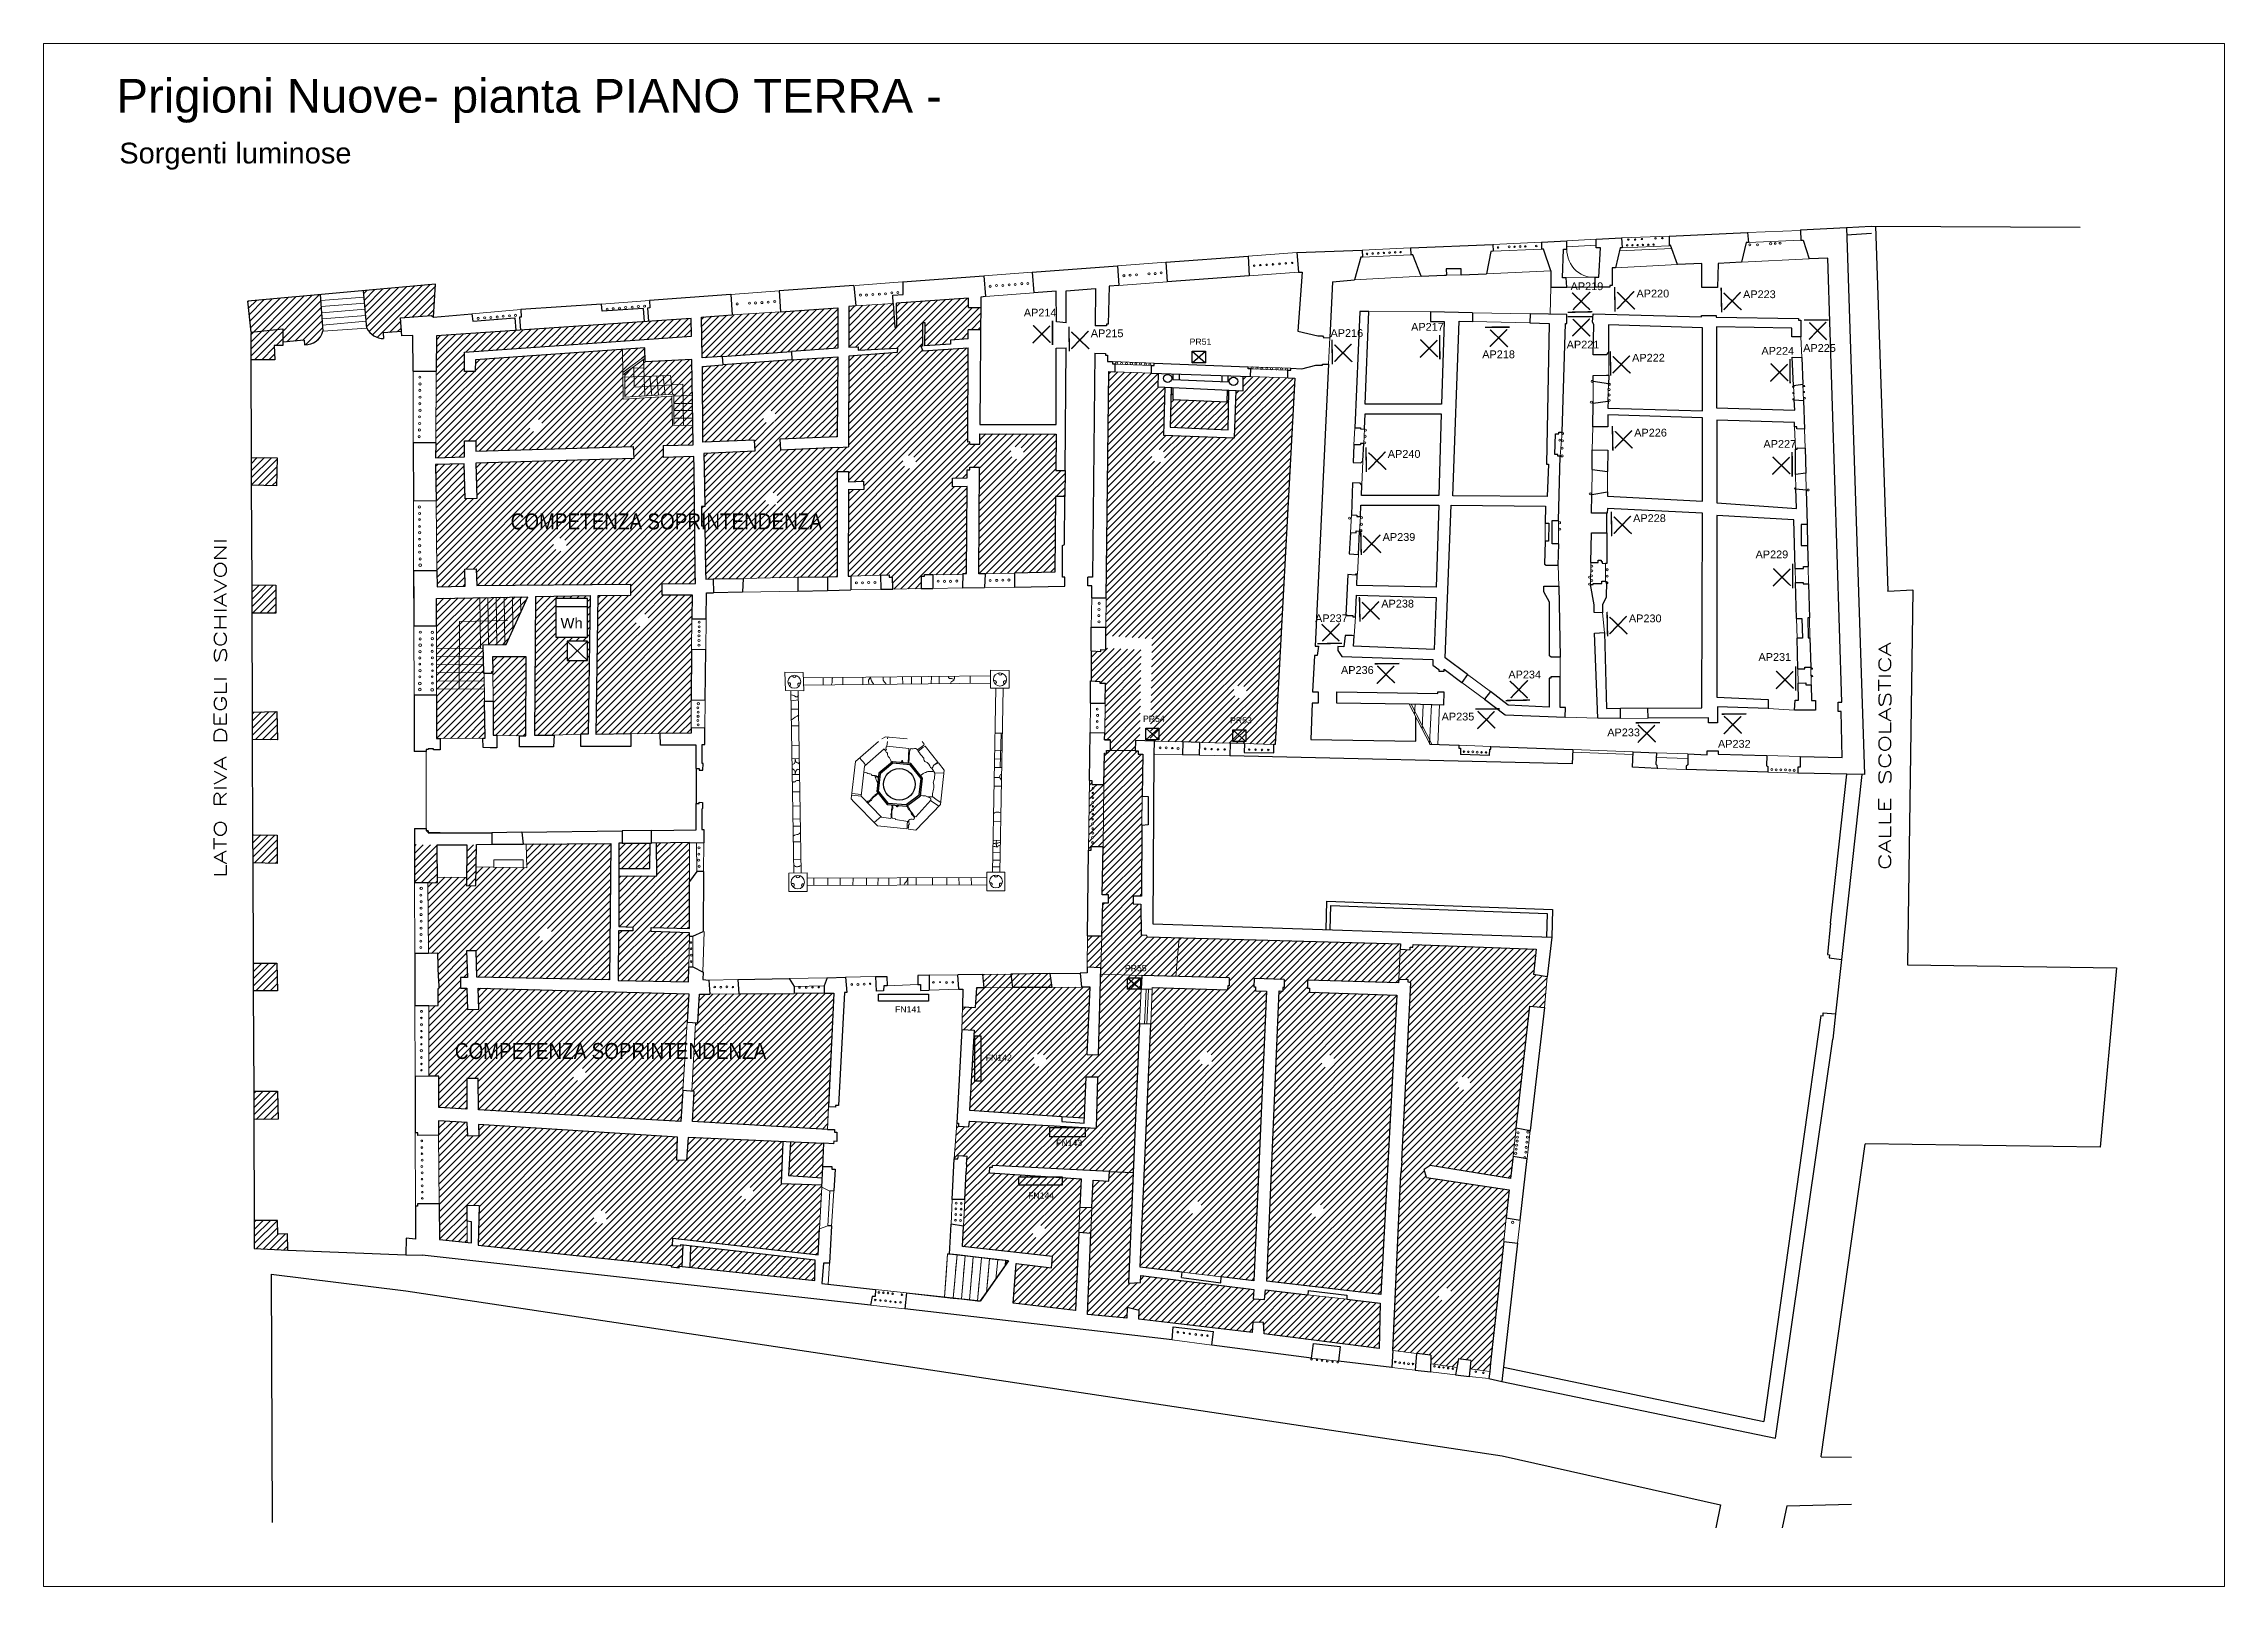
# Model space of a CAD drawing. Header units: millimetres. Extents: x 195 to 76808, y -2861 to 4318.
# Drawn here: x 195 to 4395, y -2861 to 109 of the extents above; entities that cross this region are included whole.
import ezdxf
from ezdxf.enums import TextEntityAlignment as Align

# ---------------------------------------------------------------- set-up
doc = ezdxf.new("R2010")
doc.units = ezdxf.units.MM
for name, color, linetype, lineweight in [('_sottile', 253, 'Continuous', 5), ('LAMPADINE', 30, 'Continuous', 30), ('muri', 7, 'Continuous', 9)]:
    doc.layers.add(name, color=color, linetype=linetype, lineweight=lineweight)
doc.styles.add('DITTA', font='COMPLEX.SHX', dxfattribs={"height": 60})
doc.styles.add('ducale_200', font='ARIAL.TTF', dxfattribs={"height": 1})
doc.styles.get("Standard").update_dxf_attribs({"font": 'ARIAL.TTF'})
pattern_1 = [(45, (-52564.962, -20623.164), (-6.9156472, 6.9156472), [])]
pattern_2 = [(45, (71721.625, 1407.482), (-6.7351921, 6.7351921), [])]

msp = doc.modelspace()

# ---------------------------------------------------------------- texts
at = {"layer": 'LAMPADINE', "color": 150, "attachment_point": 1, "line_spacing_factor": 0.75, "style": 'ducale_200'}
for s, insert, char_height, width in [('AP219', (3136.1, -350.8), 15, 767), ('AP220', (3263, -364.8), 15, 767), ('AP223', (3468.2, -366.2), 15, 767), ('\\pxt3.6135;AP214 ', (2083, -401.5), 15, 767), ('AP215', (2212, -441.3), 15, 767), ('PR51', (2402.3, -459), 12, 613.6), ('AP216', (2673.6, -440.9), 15, 767), ('\\pxt3.6135;AP217', (2828.9, -429), 15, 767), ('AP218', (2965.9, -481.8), 15, 767), ('AP221', (3128.5, -463.1), 15, 767), ('AP222', (3254.5, -488.4), 15, 767), ('\\pxt3.6135;AP224', (3503.6, -475.1), 15, 767), ('AP225', (3584, -469.6), 15, 767), ('AP226', (3258.6, -632.6), 15, 767), ('\\pxt3.6135;AP227', (3507.5, -654.3), 15, 767), ('AP240', (2784, -673.6), 15, 767), ('AP228', (3256.5, -797.2), 15, 767), ('AP239', (2774.1, -833.5), 15, 767), ('\\pxt3.6135;AP229', (3492.3, -867), 15, 767), ('AP238', (2771.5, -961.8), 15, 767), ('AP237', (2643.9, -989.9), 15, 767), ('AP230', (3248.4, -990.2), 15, 767), ('AP236', (2693.9, -1089.6), 15, 767), ('\\pxt3.6135;AP231', (3497.9, -1064.5), 15, 767), ('AP234', (3016.2, -1098.3), 15, 767), ('PR54', (2312.5, -1184.9), 12, 613.6), ('PR53', (2480.2, -1187.9), 12, 613.6), ('AP235', (2887.7, -1179.2), 15, 767), ('AP233', (3206.7, -1209.7), 15, 767), ('AP232', (3419.9, -1231.7), 15, 767), ('PR55', (2277.6, -1665), 12, 613.6), ('FN141', (1834.9, -1744.3), 12, 613.6), ('FN142', (2009.6, -1837.3), 12, 613.6), ('FN143', (2145, -2001.5), 12, 613.6), ('FN144', (2091.3, -2102.9), 12, 613.6)]:
    msp.add_mtext(s, dxfattribs=dict(at, insert=insert, char_height=char_height, width=width))
at = {"layer": 'muri', "width": 0.85}
for p in [(1394.5, -826.3), (1287.1, -1845.9)]:
    msp.add_text('COMPETENZA SOPRINTENDENZA', height=30.711, dxfattribs=at).set_placement(p, align=Align.CENTER)
at = {"layer": 'muri', "style": 'DITTA', "width": 1.5}
for s, p in [('LATO RIVA DEGLI SCHIAVONI', (547.4, -1169.5)), ('CALLE SCOLASTICA', (3753.1, -1262.6))]:
    msp.add_text(s, height=23.624, rotation=90, dxfattribs=at).set_placement(p, align=Align.CENTER)
at = {"layer": 'muri', "linetype": 'ByBlock', "lineweight": 30}
msp.add_text('Wh', height=20.4, dxfattribs=at).set_placement((1212.1, -1006.3), align=Align.MIDDLE)
at = {"layer": 'muri', "linetype": 'Continuous', "ltscale": 0.1, "attachment_point": 1}
for s, insert, char_height, width in [('Prigioni Nuove- pianta PIANO TERRA - ', (335.7, 40.9), 65, 20000), ('Sorgenti luminose', (340.9, -81.9), 40, 1389.355)]:
    msp.add_mtext(s, dxfattribs=dict(at, insert=insert, char_height=char_height, width=width))

# ---------------------------------------------------------------- blocks, each defined once
blk = doc.blocks.new('re')
at = {"const_width": 0.3}
for points in [[(51.55, 419.05), (51.66, 413.81)], [(55.72, 418.12), (52.08, 414.34)], [(52.09, 417.95), (55.87, 414.31)]]:
    blk.add_lwpolyline(points, dxfattribs=at)

# ---------------------------------------------------------------- hatches: boundary and pattern name
at = {"layer": '_sottile'}
h = msp.add_hatch(dxfattribs=at)
h.set_pattern_fill('ANSI31', color=256, scale=78.241616, style=0)
h.set_pattern_definition(pattern_1)
h.paths.add_polyline_path([(728.1, -374.3), (588.3, -387), (594.7, -446.6), (655.7, -440), (655.7, -466), (697, -462.3), (697.8, -470.9, 0.358563), (733.2, -444.6)])
h.paths.add_polyline_path([(949.9, -354.2), (811.4, -366.8), (817.9, -438.7, 0.294385), (850, -458.9), (849.4, -448.2), (884.7, -445.5), (882.8, -418.8), (942.1, -414.4), (945.8, -417.5)])
h.paths.add_polyline_path([(655.7, -440), (594.7, -446.6), (594, -451.1), (594.2, -499.9), (640.6, -499.7), (639.3, -472.2), (655.7, -472.2)])
h.paths.add_polyline_path([(645.2, -688.4), (594.9, -687.9), (595.1, -741.3), (643.9, -742.3)])
h.paths.add_polyline_path([(642.5, -933.9), (595.9, -933.3), (596.1, -987.7), (642.5, -987.7)])
h.paths.add_polyline_path([(644.5, -1177), (596.9, -1178), (597.1, -1230.9), (645.8, -1231.4)])
h.paths.add_polyline_path([(645.1, -1415.3), (597.8, -1414.1), (598, -1468), (645.1, -1469.7)])
h.paths.add_polyline_path([(644.5, -1661.4), (598.8, -1661.4), (599, -1714.6), (645.8, -1714.6)])
h.paths.add_polyline_path([(664.8, -2182.4), (646.6, -2183.1), (645.7, -2156.6), (600.8, -2156.8), (601, -2210.7), (665.4, -2214)])
h.paths.add_polyline_path([(645.8, -1907.7), (599.8, -1907.7), (600, -1962.7), (647.1, -1961.5)])
h = msp.add_hatch(dxfattribs=at)
h.set_pattern_fill('ANSI31', color=256, scale=3, style=0)
h.set_pattern_definition(pattern_2)
h.paths.add_polyline_path([(1619, -2005.1), (1436.3, -1997.1), (1433.2, -2041.3), (1414.6, -2040.4), (1415.8, -1996.3), (1032.8, -1972), (1033.4, -1993.8), (1012, -1994.5), (1011.2, -1968), (955.8, -1964.8), (956, -1992.8), (957.2, -2124.6), (957.8, -2193.4), (1010.8, -2198.8), (1010.8, -2158.3), (1011, -2127.2), (1034, -2128.1), (1032, -2204.2), (1404, -2243.5), (1404, -2245.9), (1419.5, -2247.9), (1419.5, -2245), (1424.6, -2245.6), (1426.5, -2204.4), (1422, -2203.9), (1421.7, -2206.5), (1406.7, -2205.5), (1407.2, -2191), (1687.1, -2223.1), (1689.6, -2173.2), (1693.7, -2092.6), (1693.9, -2088.4), (1615.4, -2085.4)])
h.paths.add_polyline_path([(1280.1, -2150.4, -1), (1255, -2150.4, -1)], flags=16)
h.paths.add_polyline_path([(1562.4, -2103.8, -1), (1537.4, -2103.8, -1)], flags=16)
h.paths.add_polyline_path([(1681.3, -2233.4), (1441.9, -2206.2), (1440.7, -2247.2), (1680.2, -2272.2)])
h.paths.add_polyline_path([(1698, -2008.5), (1633.7, -2005.7), (1629.5, -2070.4), (1694.6, -2074.4), (1695.7, -2053.2)])
h.paths.add_polyline_path([(1438, -1720.8), (1031.9, -1709.3), (1033.2, -1750.2), (1011.3, -1750.9), (1010.1, -1709.5), (998.4, -1709.5), (998.2, -1689.3), (1011.3, -1688.9), (1009.8, -1638), (1028.3, -1637.4), (1029.8, -1688.3), (1284.9, -1693.6), (1287.4, -1431), (1124.8, -1432.1), (1125.6, -1478), (1028.3, -1476.3), (1027.7, -1512.1), (1009.7, -1512.7), (1009.8, -1496.6), (953.7, -1495.6), (953.8, -1506.2), (935.1, -1506.7), (936.3, -1643), (954.3, -1642.4), (955.7, -1690.6), (956.3, -1709.9), (954.9, -1709.9), (955.4, -1743.1), (936.8, -1743.3), (937.3, -1879.3), (956.1, -1879.2), (956.3, -1939.5), (1010.2, -1942.5), (1010.4, -1883.6), (1032.4, -1883.6), (1032.8, -1944.1), (1422.4, -1966.5), (1426.3, -1906.3), (1434.7, -1775.2)])
h.paths.add_polyline_path([(1239.3, -1875.2, -1), (1214.2, -1875.2, -1)], flags=16)
h.paths.add_polyline_path([(1149.9, -1606.8, -1), (1174.9, -1606.8, -1)], flags=16)
h.paths.add_polyline_path([(1438.9, -1609.3), (1439, -1603), (1365, -1600.4), (1365, -1592.5), (1438.9, -1594.4), (1438.9, -1504), (1439.4, -1429.3), (1438.9, -1429.3), (1375.7, -1430.1), (1375.9, -1493.4), (1302.9, -1493.7), (1302.9, -1590.7), (1330, -1592), (1330, -1598.9), (1302.5, -1598.9), (1301.5, -1694.5), (1437, -1697.4), (1437.6, -1668.4)])
h.paths.add_polyline_path([(1363.2, -1430.2), (1309.5, -1430.3), (1302.9, -1430.7), (1302.9, -1479.2), (1363, -1479.2)], flags=17)
h.paths.add_polyline_path([(1717.2, -1719), (1698.6, -1719.1), (1698.6, -1719.2), (1695.1, -1719.2), (1640.9, -1719.2), (1640.9, -1719.6), (1534, -1720.4), (1478.1, -1720.9), (1458.3, -1721.1), (1455.4, -1776.2), (1450.7, -1776), (1443.6, -1907.9), (1448, -1908.3), (1445, -1966.5), (1704.6, -1981.6), (1706.7, -1938)])
h.paths.add_polyline_path([(1975.8, -476.9), (1888.5, -482.9), (1884.4, -473.5), (1887.8, -473.5), (1887.8, -428.4), (1893.2, -428.4), (1892.5, -472.8), (1941.6, -469.5), (1941.6, -462.1), (1975.9, -459.7), (1976, -442), (1999.6, -442.4), (2000, -398.9), (1976.2, -398.9), (1976.3, -381.2), (1838.1, -390.7), (1838.7, -436.8), (1834.7, -437.1), (1831.6, -391.3), (1759.5, -396.1), (1745.8, -397), (1745.7, -475.5), (1763.9, -475), (1764.1, -481.6), (1839.7, -477.4), (1839.1, -485.8), (1745.7, -493), (1745.4, -667.6), (1724.3, -668.6), (1614.3, -673.6), (1613.4, -652.4), (1723.5, -648.1), (1724.9, -494.3), (1636.3, -499.8), (1503.1, -509.5), (1464.1, -512.9), (1464.7, -658.3), (1563.6, -654.4), (1565.1, -675.9), (1466.6, -680.5), (1467.5, -707.9), (1468.5, -782), (1462.2, -782), (1462.2, -819.3), (1468.5, -819.3), (1470.1, -907.2), (1470.5, -922.1), (1484.7, -921.8), (1542.2, -920.7), (1647.9, -918.6), (1705, -917.4), (1724.1, -917), (1724.2, -715), (1745.3, -715), (1745.2, -734.5), (1774.4, -733.6), (1774.9, -749.6), (1745.5, -750.4), (1744.5, -916.4), (1749.9, -916.2), (1806.8, -914.5), (1823.7, -914), (1823.8, -918.4), (1830, -918.2), (1830.5, -941.3), (1885.6, -940.3), (1885.1, -916.6), (1891.7, -916.4), (1891.7, -913.4), (1907.8, -912.9), (1907.8, -914), (1965.8, -913), (1965.8, -911.2), (1972.7, -911), (1973.7, -743.5), (1945.9, -744.3), (1945.5, -727.9), (1974, -727.1), (1973.6, -711.8), (1979.3, -711.6), (1979.3, -706.4), (1997.9, -706.6), (1996.5, -912), (2008.6, -911.7), (2065.3, -910.4), (2142.5, -908.7), (2143.9, -763.2), (2162.2, -763.2), (2162.6, -712.9), (2144.4, -712.8), (2145.1, -643.1), (1998.4, -642.4), (1998.3, -662.5), (1979.1, -662.3), (1979.1, -658.1), (1975, -658.2)])
h.paths.add_polyline_path([(1875.2, -696.4, -1), (1850.1, -696.4, -1)], flags=16)
h.paths.add_polyline_path([(2082.6, -679, -1), (2057.6, -679, -1)], flags=16)
h.paths.add_polyline_path([(1581, -610.2, -1), (1606, -610.2, -1)], flags=16)
h.paths.add_polyline_path([(1610.2, -767.9, -1), (1585.2, -767.9, -1)], flags=16)
h.paths.add_polyline_path([(1724.7, -399.8), (1614.6, -407.3), (1521.4, -413.5), (1462.2, -417.5), (1463.6, -496.3), (1502, -493.8), (1635.4, -483.7), (1725, -477.5)], flags=17)
h.paths.add_polyline_path([(1352.3, -551.4), (1332.4, -552.6), (1332.2, -532.6), (1314.4, -533.2), (1314.6, -571.7), (1353, -569.4)], flags=17)
h.paths.add_polyline_path([(1351.7, -532), (1332.2, -532.6), (1332.4, -552.6), (1352.3, -551.4)], flags=17)
h.paths.add_polyline_path([(1351.1, -515.6), (1332.1, -515.8), (1332.2, -532.6), (1351.7, -532)], flags=17)
h.paths.add_polyline_path([(1332.1, -515.8), (1328.4, -515.9), (1314.3, -526.4), (1314.4, -533.2), (1332.2, -532.6)], flags=17)
h.paths.add_polyline_path([(1350.6, -499.2), (1332, -513.1), (1332.1, -515.8), (1351.1, -515.6)], flags=16)
h.paths.add_polyline_path([(1353.5, -492.4), (1353.4, -476.6), (1310.4, -479.6), (1310.9, -524.3)], flags=17)
h.paths.add_polyline_path([(1443.6, -499), (1353.5, -503.7), (1353.5, -497), (1350.6, -499.2), (1351.7, -532), (1402.3, -530.4), (1404.4, -548), (1426.1, -546.6), (1426.5, -569.2), (1444.8, -568.9)], flags=17)
h.paths.add_polyline_path([(1363, -531.7), (1351.7, -532), (1352.3, -551.4), (1364.7, -550.6)], flags=16)
h.paths.add_polyline_path([(1376.3, -531.2), (1363, -531.7), (1364.7, -550.6), (1377.9, -549.7)], flags=16)
h.paths.add_polyline_path([(1388.6, -530.8), (1376.3, -531.2), (1377.9, -549.7), (1390.4, -548.9)], flags=16)
h.paths.add_polyline_path([(1402.3, -530.4), (1388.6, -530.8), (1390.4, -548.9), (1404.4, -548)], flags=16)
h.paths.add_polyline_path([(1404.4, -548), (1390.4, -548.9), (1392.1, -567.1), (1406.5, -566.3)], flags=16)
h.paths.add_polyline_path([(1390.4, -548.9), (1377.9, -549.7), (1379.5, -567.9), (1392.1, -567.1)], flags=16)
h.paths.add_polyline_path([(1377.9, -549.7), (1364.7, -550.6), (1366.4, -568.6), (1379.5, -567.9)], flags=16)
h.paths.add_polyline_path([(1364.7, -550.6), (1352.3, -551.4), (1353, -569.4), (1366.4, -568.6)], flags=17)
h.paths.add_polyline_path([(1426.1, -546.6), (1404.4, -548), (1406.5, -566.3), (1409.2, -566.1), (1409.2, -569.5), (1426.5, -569.2)], flags=17)
h.paths.add_polyline_path([(1426.5, -569.2), (1409.2, -569.5), (1409.2, -583.8), (1426.7, -583.8)], flags=17)
h.paths.add_polyline_path([(1444.8, -568.9), (1426.5, -569.2), (1426.7, -583.8), (1445.1, -583.8)], flags=17)
h.paths.add_polyline_path([(1445.1, -583.8), (1426.7, -583.8), (1427, -597.7), (1445.3, -597.7)], flags=17)
h.paths.add_polyline_path([(1426.7, -583.8), (1409.2, -583.8), (1409.2, -597.7), (1427, -597.7)], flags=17)
h.paths.add_polyline_path([(1427, -597.7), (1409.2, -597.7), (1409.2, -612.2), (1427.2, -612.2)], flags=17)
h.paths.add_polyline_path([(1445.3, -597.7), (1427, -597.7), (1427.2, -612.2), (1445.6, -612.2)], flags=17)
h.paths.add_polyline_path([(1445.6, -612.2), (1427.2, -612.2), (1427.5, -625.7), (1445.8, -625.4)], flags=17)
h.paths.add_polyline_path([(1427.2, -612.2), (1409.2, -612.2), (1409.2, -626), (1427.5, -625.7)], flags=17)
h.paths.add_polyline_path([(1443.2, -1056.9), (1443.7, -998.7), (1444, -952.1), (1386, -952.6), (1385.9, -949.4), (1325.3, -948.7), (1325.3, -953.2), (1263.3, -953.7), (1259.2, -1221), (1326.5, -1220.1), (1382.9, -1219.4), (1442.1, -1218.6), (1442.2, -1208.7), (1442.6, -1154.6)])
h.paths.add_polyline_path([(1335.2, -1000.9, -1), (1360.2, -1000.9, -1)], flags=16)
h.paths.add_polyline_path([(1247.6, -953.9), (1142.5, -955.7), (1140.9, -1222.4), (1178.3, -1222.4), (1229.3, -1220.5), (1243.7, -1220.5)])
h.paths.add_polyline_path([(1203.7, -1078.6), (1203.7, -1041.3), (1242.7, -1041.3), (1242.7, -1078.6)], flags=16)
h.paths.add_polyline_path([(1181.7, -1034), (1181.7, -959.5), (1242.7, -959.5), (1242.7, -1034)], flags=16)
h.paths.add_polyline_path([(1124.7, -1071.6), (1059.8, -1071.6), (1060.1, -1100.5), (1061.3, -1157.3), (1061.3, -1222.5), (1068.1, -1222.5), (1111.7, -1224.1), (1123.9, -1224.1)])
h.paths.add_polyline_path([(995.5, -1118.1), (951.8, -1117.7), (951.8, -1133.5), (995.4, -1133.8)])
h.paths.add_polyline_path([(995.6, -1102.3), (951.8, -1102), (951.8, -1117.7), (995.5, -1118.1)])
h.paths.add_polyline_path([(995.7, -1086.6), (951.8, -1086.3), (951.8, -1102), (995.6, -1102.3)])
h.paths.add_polyline_path([(995.8, -1070.8), (951.8, -1070.5), (951.8, -1086.3), (995.7, -1086.6)])
h.paths.add_polyline_path([(996, -1055.1), (951.8, -1054.8), (951.8, -1070.5), (995.8, -1070.8)])
h.paths.add_polyline_path([(996.3, -1003.7), (1035.7, -1002.8), (1035.2, -957.7), (951.8, -959.1), (951.8, -1012.7), (951.8, -1054.8), (996, -1055.1)])
h.paths.add_polyline_path([(1035.7, -1002.8), (996.3, -1003.7), (996, -1055.1), (1036.4, -1055.3)])
h.paths.add_polyline_path([(1051.5, -1002.5), (1035.7, -1002.8), (1036.4, -1055.3), (1042.1, -1055.4), (1042, -1048.9), (1052, -1048.7)])
h.paths.add_polyline_path([(1050.9, -957.4), (1035.2, -957.7), (1035.7, -1002.8), (1051.5, -1002.5)])
h.paths.add_polyline_path([(1066.7, -957.1), (1050.9, -957.4), (1051.5, -1002.5), (1067.2, -1002.1)])
h.paths.add_polyline_path([(1067.2, -1002.1), (1051.5, -1002.5), (1052, -1048.7), (1067.8, -1048.5)])
h.paths.add_polyline_path([(1082.4, -956.8), (1066.7, -957.1), (1067.2, -1002.1), (1083, -1001.8)])
h.paths.add_polyline_path([(1098.2, -956.5), (1082.4, -956.8), (1083.5, -1048.2), (1085.8, -1048.1), (1098.9, -1019.2)])
h.paths.add_polyline_path([(1113.9, -956.3), (1098.2, -956.5), (1098.9, -1019.2), (1114.3, -985.6)])
h.paths.add_polyline_path([(1127.7, -956), (1113.9, -956.3), (1114.3, -985.6)])
h.paths.add_polyline_path([(1042.1, -1055.4), (996, -1055.1), (995.8, -1070.8), (1042.5, -1071.1)])
h.paths.add_polyline_path([(1042.5, -1071.1), (995.8, -1070.8), (995.7, -1086.6), (1042.8, -1086.9)])
h.paths.add_polyline_path([(1042.8, -1086.9), (995.7, -1086.6), (995.6, -1102.3), (1043.2, -1102.6)])
h.paths.add_polyline_path([(1043.9, -1103.5), (1043.2, -1103.5), (1043.2, -1102.6), (995.6, -1102.3), (995.5, -1118.1), (1044, -1118.4)])
h.paths.add_polyline_path([(1310.4, -479.6), (1026.8, -499.8), (1026.4, -522.7), (1005.7, -522.7), (1005.5, -484.9), (1443.3, -454.5), (1442.3, -420.1), (951.7, -453.9), (951.3, -522), (950.4, -659.6), (950.2, -688.4), (1006, -686.6), (1005.8, -655.9), (1027.5, -655.8), (1027.6, -675.7), (1330.9, -666.6), (1332, -689.6), (1027.5, -698.6), (1029.6, -766.7), (1007.3, -767.4), (1005.3, -699.9), (950.2, -701.5), (951.1, -772.3), (952.7, -906.3), (953.1, -937), (1007.2, -935.4), (1006.3, -903.2), (1028.3, -902.6), (1029.3, -934.6), (1325.5, -931.8), (1325.3, -948.7), (1385.9, -949.4), (1385.7, -931.3), (1450.8, -930.7), (1450.1, -907.8), (1448, -708.5), (1447.5, -686.2), (1388.5, -687.9), (1388.3, -664.9), (1446.5, -663.3), (1445.8, -625.4), (1406.4, -626.1), (1405.3, -569.6), (1311.5, -575.9)])
h.paths.add_polyline_path([(1155.8, -626.1, -1), (1130.7, -626.1, -1)], flags=16)
h.paths.add_polyline_path([(1202.4, -855.7, -1), (1177.4, -855.7, -1)], flags=16)
h.paths.add_polyline_path([(1044.5, -1157.3), (1044, -1118.4), (995.5, -1118.1), (995.4, -1133.8), (951.8, -1133.5), (951.8, -1145.8), (951.9, -1228.9), (959.2, -1228.9), (1041.2, -1228.5), (1045.9, -1228.5)])
h.paths.add_polyline_path([(1069.3, -834), (1719.8, -834), (1719.8, -787.9), (1069.3, -787.9)], flags=9)
h.paths.add_polyline_path([(1186.6, -1021.6), (1237.6, -1021.6), (1237.6, -991), (1186.6, -991)], flags=8)
h.paths.add_polyline_path([(1069.3, -834), (1719.8, -834), (1719.8, -787.9), (1069.3, -787.9)], flags=24)
h.paths.add_polyline_path([(961.9, -1853.6), (1612.4, -1853.6), (1612.4, -1807.5), (961.9, -1807.5)], flags=9)
h = msp.add_hatch(dxfattribs=at)
h.set_pattern_fill('ANSI31', color=256, scale=3, style=0)
h.set_pattern_definition(pattern_2)
h.paths.add_polyline_path([(2604.7, -535.3), (2591.7, -534.8), (2519.8, -532.3), (2505.3, -531.8), (2505.3, -559.4), (2491.9, -558.8), (2488.9, -650.2), (2352.1, -645), (2354.4, -552.7), (2341.2, -552.2), (2342, -526), (2328.7, -525.5), (2258, -523), (2246.8, -522.6), (2243.7, -792.5), (2590, -810.9)])
h.paths.add_polyline_path([(2329.8, -684.9, -1), (2354.8, -684.9, -1)], flags=16)
h.paths.add_polyline_path([(2477.9, -558.2), (2475.5, -558.1), (2474.8, -581.1), (2369.8, -576.3), (2369.8, -553.4), (2366.9, -553.3), (2364.6, -629.7), (2476.8, -634.6)], flags=17)
edge = h.paths.add_edge_path()
edge.add_line((2590, -810.9), (2243.7, -792.5))
edge.add_line((2243.7, -792.5), (2241.8, -957.9))
edge.add_line((2241.8, -957.9), (2241.2, -1014.6))
edge.add_line((2241.2, -1014.6), (2241, -1031.1))
edge.add_line((2241, -1031.1), (2330.1, -1037.1))
edge.add_line((2330.1, -1037.1), (2326.5, -1233.7))
edge.add_line((2326.5, -1233.7), (2334.3, -1234))
edge.add_line((2334.3, -1234), (2389, -1235.5))
edge.add_line((2389, -1235.5), (2421.1, -1236.4))
edge.add_line((2421.1, -1236.4), (2480.7, -1238))
edge.add_line((2480.7, -1238), (2507.9, -1238.7))
edge.add_line((2507.9, -1238.7), (2564.6, -1240.3))
edge.add_line((2564.6, -1240.3), (2567.1, -1240.4))
edge.add_line((2567.1, -1240.4), (2590, -810.9))
h.paths.add_polyline_path([(2511.9, -1139.1, -1), (2486.8, -1139.1, -1)], flags=16)
h = msp.add_hatch(dxfattribs=at)
h.set_pattern_fill('ANSI31', color=256, scale=3, style=0)
h.set_pattern_definition(pattern_2)
h.paths.add_polyline_path([(1083, -1001.8), (1067.2, -1002.1), (1067.8, -1048.5), (1083.5, -1048.2)])
h = msp.add_hatch(dxfattribs=at)
h.set_pattern_fill('ANSI31', color=256, scale=3, style=0)
h.set_pattern_definition(pattern_2)
h.paths.add_polyline_path([(2233.2, -1609.4), (2205.8, -1608.6), (2205, -1668.8), (2231.6, -1669.5)])
h.paths.add_polyline_path([(2310.5, -1396.2), (2310.8, -1340), (2312.5, -1259.2), (2303.5, -1258.8), (2303.1, -1252.8), (2297.7, -1252.7), (2249.3, -1251.9), (2242.5, -1251.8), (2242.9, -1256.8), (2238.1, -1257), (2237.3, -1317.5), (2235.6, -1436.7), (2234.2, -1529.9), (2246.3, -1529.9), (2246.3, -1545.2), (2235, -1545.2), (2233.2, -1609.4), (2231.6, -1669.5), (2231.2, -1682.7), (2310, -1684.9), (2375.6, -1686.8), (2382.5, -1612.6), (2320.3, -1610.9), (2318.9, -1606.9), (2308.8, -1607.3), (2308.5, -1547.7), (2293.8, -1547.4), (2293.8, -1532.3), (2309.5, -1532.3)])
h.paths.add_polyline_path([(2309, -1058.2), (2240.7, -1054.9), (2240.7, -1058), (2231.4, -1057.9), (2231.3, -1061.2), (2212.4, -1060.3), (2212.4, -1118.1), (2229.3, -1118.9), (2229.3, -1122.7), (2240, -1122.7), (2239.5, -1160.8), (2238.9, -1217.7), (2238.9, -1217.7), (2238.7, -1231.3), (2249.3, -1231.5), (2249.3, -1245.1), (2297.8, -1246.7), (2297.9, -1233), (2306.5, -1233.2)])
h.paths.add_polyline_path([(2297.8, -1246.7), (2249.3, -1245.1), (2249.3, -1251.9), (2297.7, -1252.7)])
h = msp.add_hatch(dxfattribs=at)
h.set_pattern_fill('ANSI31', color=256, scale=3, style=0)
h.set_pattern_definition(pattern_2)
h.paths.add_polyline_path([(2237.3, -1317.5), (2214.3, -1317.5), (2214.2, -1310), (2209.4, -1310.1), (2207.8, -1443.8), (2212.8, -1443.8), (2212.8, -1436.7), (2235.6, -1436.7)])
h.paths.add_polyline_path([(2213.9, -1384.5, -1), (2217.3, -1384.5, -1)], flags=16)
h.paths.add_polyline_path([(2214.4, -1374.4, -1), (2217.6, -1374.4, -1)], flags=16)
h.paths.add_polyline_path([(2217, -1393.2, -1), (2213.8, -1393.2, -1)], flags=16)
h.paths.add_polyline_path([(2214.2, -1366.5, -1), (2217.4, -1366.5, -1)], flags=16)
h.paths.add_polyline_path([(2217.2, -1402.3, -1), (2214, -1402.3, -1)], flags=16)
h.paths.add_polyline_path([(2214.6, -1359.5, -1), (2217.4, -1359.5, -1)], flags=16)
h.paths.add_polyline_path([(2217.6, -1411.2, -1), (2214, -1411.2, -1)], flags=16)
h.paths.add_polyline_path([(2214.2, -1352, -1), (2217.4, -1352, -1)], flags=16)
h.paths.add_polyline_path([(2217.2, -1419.8, -1), (2213.6, -1419.8, -1)], flags=16)
h.paths.add_polyline_path([(2214.3, -1343.1, -1), (2217.7, -1343.1, -1)], flags=16)
h.paths.add_polyline_path([(2216.8, -1428.9, -1), (2213.2, -1428.9, -1)], flags=16)
h.paths.add_polyline_path([(2214.4, -1333.8, -1), (2217.2, -1333.8, -1)], flags=16)
h.paths.add_polyline_path([(2214.6, -1324.9, -1), (2217.8, -1324.9, -1)], flags=16)
h.paths.add_polyline_path([(2058.3, -1682.4), (2004.2, -1683.3), (2006.6, -1709), (2060.9, -1708.6)])
h.paths.add_polyline_path([(2133.2, -1681.4), (2058.3, -1682.4), (2060.9, -1708.6), (2136.7, -1708.2)])
h.paths.add_polyline_path([(3057.5, -1744.4), (3085.5, -1746.7), (3091, -1687.6), (3064.3, -1683.3), (3069.6, -1634.8), (2832.7, -1625.5), (2832, -1630.8), (2827.2, -1630.5), (2827, -1636.2), (2808.1, -1635.3), (2805.2, -1692), (2823.5, -1692.7), (2823.2, -1698.2), (2828.6, -1699.1), (2810.9, -2042), (2809.1, -2066.4), (2793.6, -2406.9), (2839.4, -2412.8), (2867.2, -2416.4), (2866.7, -2432.8), (2917, -2439.8), (2920.3, -2423.2), (2943.7, -2426.2), (2942.2, -2442.7), (2980.2, -2447.5), (2981.8, -2431.1), (3007.2, -2197.4), (3012.2, -2151.6), (3018, -2098), (2858.6, -2073.9), (2854, -2058.9), (2865.3, -2050.7), (3020.6, -2075.7), (3025.4, -2032.8), (3031.4, -1978.6)])
h.paths.add_polyline_path([(2942.7, -1892.5, -1), (2917.7, -1892.5, -1)], flags=16)
h.paths.add_polyline_path([(2907.1, -2299.3, -1), (2882, -2299.3, -1)], flags=16)
h.paths.add_polyline_path([(2550.7, -1715.5), (2529, -1714.8), (2529.2, -1707), (2526.2, -1706.9), (2526.6, -1691.2), (2584.5, -1692.9), (2584.5, -1708.4), (2581.6, -1708.4), (2581.6, -1715.3), (2574.9, -1715), (2551, -2273.8), (2770.9, -2299.6), (2801.2, -1723.3), (2633.1, -1717.1), (2633.4, -1709.4), (2629.5, -1709.4), (2629.5, -1694.2), (2804.8, -1699.4), (2805.2, -1692), (2808.1, -1635.3), (2808.6, -1624.5), (2382.5, -1612.6), (2375.6, -1686.8), (2478.3, -1689.8), (2478.3, -1705.4), (2475.9, -1705.4), (2475.6, -1712.9), (2330.7, -1708), (2330.5, -1712.1), (2327.6, -1778.1), (2307.3, -2246.6), (2387.7, -2256.2), (2462.9, -2265.2), (2526, -2272.7)])
h.paths.add_polyline_path([(2446.4, -1845.4, -1), (2421.3, -1845.4, -1)], flags=16)
h.paths.add_polyline_path([(2681.7, -1850.8, -1), (2656.7, -1850.8, -1)], flags=16)
h.paths.add_polyline_path([(2425.6, -2132, -1), (2400.5, -2132, -1)], flags=16)
h.paths.add_polyline_path([(2660.9, -2137.5, -1), (2635.8, -2137.5, -1)], flags=16)
h.paths.add_polyline_path([(2214.1, -2131.8), (2190.9, -2131.4), (2188.8, -2179.6), (2212, -2181)], flags=17)
h.paths.add_polyline_path([(2188.8, -2179.6), (2190.9, -2131.4), (2193.3, -2076.4), (2017.2, -2065.1), (2017.8, -2054.1), (2022.6, -2054.1), (2022.6, -2050.9), (2247.9, -2062.3), (2293.5, -2064.3), (2306, -1777.7), (2308.8, -1711.6), (2310, -1684.9), (2231.2, -1682.7), (2226.9, -1837.6), (2204.8, -1837), (2210.6, -1707.7), (2194.1, -1707.8), (2136.7, -1708.2), (2060.9, -1708.6), (2006.6, -1709), (1991.6, -1709.1), (1989.5, -1746.6), (1964.8, -1745.2), (1963.7, -1789.1), (1987.1, -1790.4), (1978.5, -1944.6), (2156.1, -1956.5), (2199.5, -1959.1), (2202.9, -1881), (2225.6, -1881), (2222.9, -1979.2), (1978.2, -1965.5), (1977.4, -1976.7), (1957.1, -1975.3), (1957.1, -1969.5), (1954, -1969.3), (1949, -2038), (1956.1, -2038), (1957.1, -2031.9), (1973.6, -2033), (1972.5, -2048.4), (1972.1, -2062.2), (1969.3, -2116.7), (1966.6, -2167.8), (1964.6, -2207.2), (2138.2, -2226.1), (2136.4, -2247.9), (2068.4, -2239.7), (2062.7, -2315.8), (2182.3, -2330.1)])
h.paths.add_polyline_path([(2099.9, -2178.6, -1), (2124.9, -2178.6, -1)], flags=16)
h.paths.add_polyline_path([(2101.4, -1848, -1), (2126.4, -1848, -1)], flags=16)
h.paths.add_polyline_path([(2526.2, -2289.5), (2308.5, -2262.9), (2307.9, -2276.1), (2284.3, -2277.4), (2293.5, -2064.3), (2247.9, -2062.3), (2247, -2081.1), (2216.3, -2079.4), (2214.1, -2131.8), (2212, -2181), (2205.5, -2337.7), (2281.4, -2344.7), (2282.3, -2324.6), (2305.3, -2330.2), (2304.6, -2346.5), (2522.7, -2372.4), (2523.8, -2352.6), (2544.9, -2353.4), (2545.6, -2375.3), (2767.5, -2403.3), (2769, -2316.1), (2705.4, -2308.6), (2629.3, -2299.7), (2548.4, -2290.3), (2546.7, -2309.1), (2525, -2307.5)])
h.paths.add_polyline_path([(2019, -2037.5), (2695.7, -2037.5), (2695.7, -1991.4), (2019, -1991.4)], flags=9)
h.paths.add_polyline_path([(2019, -2037.5), (2695.7, -2037.5), (2695.7, -1991.4), (2019, -1991.4)], flags=24)
h = msp.add_hatch(dxfattribs=at)
h.set_pattern_fill('ANSI31', color=256, scale=78.241616, style=0)
h.set_pattern_definition(pattern_1)
h.paths.add_polyline_path([(909.6, -1506.8), (935.1, -1506.7), (953.8, -1506.2), (953, -1433.8), (909.4, -1433.2)])
h.paths.add_polyline_path([(1010.3, -1433.5), (1009.7, -1512.7), (1027.7, -1512.1), (1029, -1433.8)])

# ---------------------------------------------------------------- linework, layer by layer
for p, q in [((1518.7, -374), (1611.9, -367.2)), ((3097.7, -359.9), (3096.7, -412)), ((1614.6, -407.3), (1521.4, -413.5)), ((2866.4, -407.8), (2747.4, -407)), ((733.2, -444.6), (817.9, -438.7)), ((2669.9, -508.1), (2672.3, -457.2)), ((3581.2, -495.4), (3579.4, -455.5)), ((3209.4, -529.5), (3209.4, -486.9)), ((3179.1, -628.8), (3177.8, -673.3)), ((2733.9, -740.9), (2736, -694.6)), ((3112.3, -895.5), (3113.4, -935.8)), ((1885.6, -940.3), (1830.5, -941.3)), ((2719.4, -1031), (2721.6, -994.6)), ((3201.2, -1024.8), (3197.7, -987.1)), ((3115.8, -1110.3), (3115.8, -1072.6)), ((3567.4, -1174.3), (3516.5, -1171.4)), ((3125.6, -1187.6), (3188.4, -1190.1)), ((931.9, -1250.2), (931.8, -1407)), ((1068.1, -1222.5), (1111.7, -1224.1)), ((1178.3, -1222.4), (1229.3, -1220.5)), ((1326.5, -1220.1), (1382.9, -1219.4)), ((931.8, -1407), (931.9, -1328.1)), ((2205.8, -1608.6), (2205, -1668.8)), ((2231.6, -1669.5), (2233.2, -1609.4)), ((2808.1, -1635.3), (2805.2, -1692)), ((1879, -1702.2), (1819.8, -1705)), ((2310, -1684.9), (2231.2, -1682.7)), ((2318.4, -1711.9), (2315.6, -1778.6)), ((2322.9, -1712.3), (2320.1, -1779.1)), ((3091, -1687.6), (3085.5, -1746.7)), ((1964.8, -1745.2), (1963.7, -1789.1)), ((1706.7, -1938), (1704.6, -1981.6)), ((1709.1, -2100.1), (1705.5, -2167.1)), ((1930.3, -2304.2), (1936.2, -2221.1)), ((1936.2, -2221.7), (1933.3, -2262.3)), ((1951.7, -2254), (1954.4, -2223.2)), ((1954.4, -2223.2), (1951.7, -2254)), ((1967, -2259.8), (1970.1, -2225.1)), ((1970.1, -2225.1), (1967, -2259.8)), ((1933.3, -2262.3), (1930.3, -2304.2)), ((1982.6, -2261.4), (1985.7, -2226.9)), ((1985.7, -2226.9), (1982.6, -2261.4)), ((1998.3, -2262.9), (2001.4, -2228.7)), ((2001.4, -2228.7), (1998.3, -2262.9)), ((2017, -2230.5), (2011.2, -2295.4)), ((2013.5, -2269.8), (2017, -2230.5)), ((2029.3, -2269.5), (2032.7, -2232.3)), ((2032.7, -2232.3), (2029.3, -2269.5)), ((2048.3, -2234.1), (2047.5, -2243.5)), ((1819.8, -2292.1), (1857.3, -2296.2)), ((1947, -2306.1), (1949.9, -2274.2)), ((1949.9, -2274.2), (1947, -2306.1)), ((1962.7, -2307.8), (1965.9, -2271.3)), ((1965.9, -2271.3), (1962.7, -2307.8)), ((1978.3, -2309.5), (1981.6, -2272.8)), ((1981.6, -2272.8), (1978.3, -2309.5)), ((1994, -2311.2), (1997.3, -2274.4)), ((1997.3, -2274.4), (1994, -2311.2)), ((2011.2, -2295.4), (2013.5, -2269.8))]:
    msp.add_line(p, q, dxfattribs=at)
for points in [[(3476.6, -254.9), (3579.1, -250.8)], [(2515.1, -300.2), (2608.9, -293.2)], [(2734.8, -289.1), (2827.6, -284.1)], [(2986, -277.9), (3079.9, -273.7)], [(2987, -290.9), (3079.9, -286.7)], [(3128.5, -271.1), (3185.5, -267.9)], [(3185.5, -279.5), (3128.9, -282.3)], [(3330.9, -285.7), (3230.2, -289.9)], [(3234.1, -265.3), (3326, -261.7)], [(3235.1, -284.6), (3326, -280.4)], [(3579.7, -269.6), (3478.7, -274.2)], [(2005.8, -338.1), (2099, -331.2)], [(2263.3, -318.9), (2356.8, -312)], [(2611.7, -331.1), (2517, -338.2)], [(2827.6, -297.7), (2735.6, -302.3)], [(2974, -334.3), (3097.7, -328.5)], [(3222.3, -322.5), (3342.1, -316.6)], [(3465.5, -312.1), (3595.5, -305.7)], [(1758.1, -356.6), (1849.6, -349.8)], [(2009.4, -378.3), (2102, -371)], [(2359.2, -349.9), (2265.7, -356.9)], [(2719.9, -346), (2848, -339)], [(2897.1, -336.9), (2925.4, -336.4)], [(3183.4, -341.1), (3127.4, -342.1)], [(3183.4, -359.9), (3128.5, -359.9)], [(728.9, -385.7), (812.5, -379.1)], [(729.8, -397.5), (813.6, -390.9)], [(730.6, -409.3), (814.6, -402.7)], [(731.5, -421.1), (815.7, -414.4)], [(1020.1, -411.4), (1114, -403)], [(1269.9, -392.5), (1361.9, -385.5)], [(1759.5, -396.1), (1831.6, -391.3)], [(2947.3, -409.3), (3058, -411.3)], [(732.4, -433.3), (816.7, -425.5)], [(2947.2, -426.1), (3057.3, -428.8)], [(1310.4, -479.6), (1311.5, -575.9), (1405.3, -569.6), (1406.4, -626.1), (1445.8, -625.4)], [(1353.5, -492.4), (1310.9, -524.3)], [(1353.5, -497), (1311, -529)], [(1350.6, -499.2), (1353, -569.4)], [(2334, -506.2), (2253.7, -503.2)], [(906.8, -521.7), (906.8, -659.6)], [(951.3, -522), (950.4, -659.6)], [(1402.3, -530.4), (1311, -533.3)], [(1314.3, -526.4), (1314.6, -571.7), (1409.2, -566.1), (1409.2, -626)], [(1351.1, -515.6), (1328.4, -515.9)], [(1332, -513.1), (1332.4, -552.6), (1426.1, -546.6), (1427.5, -625.7)], [(1366.4, -568.6), (1363, -531.7)], [(1376.3, -531.2), (1379.5, -567.9)], [(1388.6, -530.8), (1392.1, -567.1)], [(1402.3, -530.4), (1406.5, -566.3)], [(2258, -523), (2328.7, -525.5)], [(2328.7, -510.8), (2258.6, -508.3)], [(2298.8, -509.8), (2298.4, -509.7)], [(2515.1, -513.1), (2597.5, -516.2)], [(2519.8, -532.3), (2591.7, -534.8)], [(2520.1, -517.4), (2591.7, -520.1)], [(2522.1, -513.3), (2523.6, -513.4)], [(2542.1, -518.2), (2540.7, -518.2)], [(2551.5, -518.6), (2550.1, -518.5)], [(2570.4, -519.3), (2569.2, -519.3)], [(2578.9, -515.5), (2579.9, -515.5)], [(3179.8, -540.7), (3179.4, -583.3)], [(3209, -545.6), (3208, -579.5)], [(1405.3, -569.6), (1444.8, -568.9)], [(1445.1, -583.8), (1409.2, -583.8)], [(3208.7, -555.8), (3208.6, -558.7)], [(3565.6, -549.5), (3566.9, -576.9)], [(3583.2, -547), (3584.5, -578.3)], [(1445.3, -597.7), (1409.2, -597.7)], [(1445.6, -612.2), (1409.2, -612.2)], [(3567.3, -628.6), (3569.4, -672.2)], [(2720.2, -630.7), (2718.7, -663.4)], [(2739, -633), (2737.6, -660.9)], [(3119.6, -639), (3116.2, -685.3)], [(3586.7, -633.4), (3587.9, -669.8)], [(3177.4, -710.8), (3176.9, -758.9)], [(3207.2, -715.2), (3206.9, -753.8)], [(3569.5, -721), (3570.1, -749)], [(3588.9, -718.3), (3589.7, -750.8)], [(907.5, -771.3), (907.8, -905.9)], [(951.1, -772.3), (952.7, -906.3)], [(2713.9, -798.6), (2711.9, -832.4)], [(2731.3, -801.5), (2729.8, -829.9)], [(3087.2, -814.1), (3086.8, -849.3)], [(3112.7, -809), (3112.7, -854)], [(2727.4, -874.5), (2725.6, -912.5)], [(1542.2, -920.7), (1647.9, -918.6)], [(1749.9, -916.2), (1806.8, -914.5)], [(1907.8, -914), (1965.9, -913)], [(2065.3, -910.4), (2008.6, -911.7)], [(3175.3, -890.2), (3174.7, -932.6)], [(3203.6, -926.6), (3203.6, -892.1)], [(3568.7, -901.9), (3569.4, -928.9)], [(3593.5, -898.1), (3594.3, -931.1)], [(1035.2, -957.7), (1036.4, -1055.3)], [(1050.9, -957.4), (1052, -1048.7)], [(1066.7, -957.1), (1067.8, -1048.5)], [(1082.4, -956.8), (1083.5, -1048.2)], [(1098.2, -956.5), (1098.9, -1019.2)], [(1113.9, -956.3), (1114.3, -985.6)], [(1541.2, -947.2), (1648, -945)], [(1807.4, -941.7), (1749.9, -942.9)], [(1965.2, -938.9), (1907.7, -939.9)], [(2065.3, -937.3), (2007.6, -938.2)], [(2213.7, -957.9), (2213, -1014.6)], [(2241.8, -957.9), (2241.2, -1014.6)], [(995.4, -1133.8), (996.3, -1003.7), (1088.9, -1001.7)], [(1443.7, -998.7), (1443.2, -1056.9)], [(1471.5, -998.5), (1470.7, -1057.3)], [(3571.2, -997.6), (3572.2, -1035.6)], [(3596, -996.9), (3597, -1035.3)], [(908.2, -1012.8), (908.6, -1145.8)], [(951.8, -1012.7), (951.8, -1145.8)], [(951.8, -1054.8), (1042.1, -1055.4)], [(951.8, -1070.5), (1042.5, -1071.1)], [(951.8, -1086.3), (1042.8, -1086.9)], [(3598.5, -1091.8), (3599.4, -1125.6)], [(951.8, -1102), (1044.1, -1102.6)], [(951.8, -1117.7), (1044, -1118.4)], [(951.8, -1133.5), (1043.9, -1134.1)], [(1043.9, -1103.5), (1044.5, -1157.3)], [(1060.1, -1100.5), (1061.3, -1157.3)], [(1623, -1101.4), (1658.3, -1101.7), (1659.4, -1137), (1623.7, -1136.7), (1623, -1101.4)], [(1623, -1101.4), (1658.3, -1101.7), (1659.4, -1137), (1623.7, -1136.7), (1623, -1101.4)], [(1658.7, -1112.4), (2019, -1108)], [(1658.7, -1112.4), (2019, -1108)], [(1659.1, -1126.2), (2019, -1122.3)], [(1659.1, -1126.2), (2019, -1122.3)], [(1696.3, -1111.9), (1696.4, -1125.8)], [(1696.3, -1111.9), (1696.4, -1125.8)], [(1734.4, -1111.5), (1734.7, -1125.4)], [(1734.4, -1111.5), (1734.7, -1125.4)], [(1772.8, -1111), (1773.2, -1125)], [(1772.8, -1111), (1773.2, -1125)], [(1825.8, -1110.4), (1825.8, -1124.4)], [(1825.8, -1110.4), (1825.8, -1124.4)], [(1849.4, -1110.1), (1849.9, -1124.1)], [(1849.4, -1110.1), (1849.9, -1124.1)], [(1866.4, -1109.9), (1866.4, -1124)], [(1866.4, -1109.9), (1866.4, -1124)], [(1885.8, -1109.6), (1886.2, -1123.7)], [(1885.8, -1109.6), (1886.2, -1123.7)], [(1905.2, -1109.4), (1904.7, -1123.5)], [(1905.2, -1109.4), (1904.7, -1123.5)], [(1920, -1109.2), (1919.8, -1123.4)], [(1920, -1109.2), (1919.8, -1123.4)], [(1979.9, -1108.5), (1979.9, -1122.7)], [(1979.9, -1108.5), (1979.9, -1122.7)], [(2019, -1097.3), (2019, -1132.1), (2054.8, -1132.1), (2054.8, -1097.7), (2019, -1097.3)], [(2019, -1097.3), (2019, -1132.1), (2054.8, -1132.1), (2054.8, -1097.7), (2019, -1097.3)], [(2029.2, -1132.1), (2022.4, -1486.4)], [(2029.2, -1132.1), (2022.4, -1486.4)], [(2043.4, -1132.1), (2036.6, -1486.4)], [(2043.4, -1132.1), (2036.6, -1486.4)], [(2970, -1153.3), (2926.7, -1120.8)], [(2937.7, -1105.8), (2981.5, -1138.7)], [(3573.7, -1094.8), (3574.5, -1122.6)], [(1442.6, -1154.6), (1442.2, -1208.7)], [(1469.5, -1155), (1468.8, -1209.1)], [(1634.5, -1136.8), (1640.3, -1487.8)], [(1634.5, -1136.8), (1640.3, -1487.8)], [(1634.6, -1145.1), (1637.2, -1145.8), (1641.4, -1146.8), (1643.8, -1148.5), (1647.3, -1148.5), (1648.8, -1145.6)], [(1634.6, -1145.1), (1637.2, -1145.8), (1641.4, -1146.8), (1643.8, -1148.5), (1647.3, -1148.5), (1648.8, -1145.6)], [(1634.8, -1156.2), (1649, -1154.2)], [(1634.8, -1156.2), (1649, -1154.2)], [(1635.1, -1172.2), (1649.3, -1172.5)], [(1635.1, -1172.2), (1649.3, -1172.5)], [(1648.7, -1136.9), (1654.4, -1487.6)], [(1648.7, -1136.9), (1654.4, -1487.6)], [(2211.2, -1161.1), (2210.5, -1217.4)], [(2239.5, -1160.8), (2238.9, -1217.7)], [(2825.2, -1162.9), (2864.9, -1239.1)], [(2829, -1163), (2868.7, -1239.8)], [(2836.5, -1163.1), (2835.6, -1182)], [(2852.2, -1163.5), (2850.1, -1210.1)], [(2868, -1163.9), (2864.6, -1238.5)], [(2883.7, -1164.3), (2880.3, -1240.3)], [(3232.3, -1170.8), (3285.1, -1170.5)], [(1635.6, -1204.5), (1649.8, -1204.4)], [(1635.6, -1204.5), (1649.8, -1204.4)], [(3285.3, -1189.6), (3232.4, -1190.2)], [(931.9, -1253.8), (931.8, -1402.4)], [(1650.4, -1242.2), (1636.2, -1241.8)], [(1650.4, -1242.2), (1636.2, -1241.8)], [(1755.4, -1350.9), (1750.8, -1345.2), (1758.6, -1273.2), (1803, -1234.7)], [(1755.4, -1350.9), (1750.8, -1345.2), (1758.6, -1273.2), (1803, -1234.7)], [(1809.2, -1380.2), (1769.8, -1339.9), (1776.1, -1282.3), (1814.3, -1248.7)], [(1809.2, -1380.2), (1769.8, -1339.9), (1776.1, -1282.3), (1814.3, -1248.7)], [(1809.7, -1229.8), (1816.9, -1225.9), (1858.2, -1229.8)], [(1809.7, -1229.8), (1816.9, -1225.9), (1858.2, -1229.8)], [(1820.2, -1234.7), (1819.3, -1243.9), (1861.5, -1247.9), (1860.4, -1276.7)], [(1820.2, -1234.7), (1819.3, -1243.9), (1861.5, -1247.9), (1860.4, -1276.7)], [(1820.9, -1226.3), (1820.6, -1229.8)], [(1820.9, -1226.3), (1820.6, -1229.8)], [(1887.2, -1234.7), (1891, -1240), (1890.7, -1241.8), (1878.3, -1251), (1879.4, -1253.1), (1888.2, -1246.4), (1893.2, -1243.6), (1917.5, -1274.3), (1914.6, -1276.6), (1910, -1280.3), (1918.9, -1276), (1929.5, -1289.8), (1922.5, -1355.8), (1875.2, -1405.6), (1861, -1403.4)], [(1887.2, -1234.7), (1891, -1240), (1890.7, -1241.8), (1878.3, -1251), (1879.4, -1253.1), (1888.2, -1246.4), (1893.2, -1243.6), (1917.5, -1274.3), (1914.6, -1276.6), (1910, -1280.3), (1918.9, -1276), (1929.5, -1289.8), (1922.5, -1355.8), (1875.2, -1405.6), (1861, -1403.4)], [(1862.6, -1254.3), (1861.4, -1276.8)], [(1862.6, -1254.3), (1861.4, -1276.8)], [(2026.9, -1252.5), (2041, -1252.3)], [(2026.9, -1252.5), (2041, -1252.3)], [(2027.5, -1218.4), (2041.7, -1218.4)], [(2027.5, -1218.4), (2041.7, -1218.4)], [(2039.2, -1218.4), (2037.5, -1285)], [(2039.2, -1218.4), (2037.5, -1285)], [(2334.3, -1234), (2389, -1235.5)], [(2335.4, -1258.9), (2388.7, -1260.2)], [(2421.1, -1236.4), (2480.7, -1238)], [(2506.6, -1238.7), (2564.6, -1240.3)], [(2921.4, -1241.9), (2920.7, -1241.9), (2982.5, -1244.2)], [(3139.9, -1255.5), (3256.3, -1260)], [(3140.1, -1250.2), (3256.5, -1254.7)], [(3301.6, -1256.4), (3362, -1258.7)], [(1636.7, -1267.9), (1650.8, -1267.7)], [(1636.7, -1267.9), (1650.8, -1267.7)], [(1637.2, -1298.3), (1651.3, -1298.1)], [(1637.2, -1298.3), (1651.3, -1298.1)], [(1905.6, -1286), (1911.9, -1295.4)], [(1905.6, -1286), (1911.9, -1295.4)], [(1911.9, -1295.5), (1929, -1295.1)], [(1911.9, -1295.5), (1929, -1295.1)], [(2040.4, -1285), (2026.3, -1284.7)], [(2040.4, -1285), (2026.3, -1284.7)], [(2026.6, -1268.2), (2040.7, -1268.8)], [(2026.6, -1268.2), (2040.7, -1268.8)], [(2480, -1262.4), (2420.7, -1260.7)], [(3301.1, -1265.2), (3361.8, -1267.6)], [(3302.6, -1286.5), (3358.5, -1288.6)], [(3513.7, -1261.6), (3577.9, -1263.3)], [(3515.8, -1293.8), (3573.8, -1295.6)], [(1637.7, -1331.3), (1651.9, -1331.4)], [(1637.7, -1331.3), (1651.9, -1331.4)], [(1751.6, -1338.1), (1769.9, -1340)], [(1751.6, -1338.1), (1769.9, -1340)], [(1752, -1334.9), (1770.1, -1336.7)], [(1752, -1334.9), (1770.1, -1336.7)], [(1907, -1340.8), (1914.3, -1346.4), (1922.9, -1352.2)], [(1907, -1340.8), (1914.3, -1346.4), (1922.9, -1352.2)], [(2025.6, -1320.4), (2039.7, -1321)], [(2025.6, -1320.4), (2039.7, -1321)], [(2209.4, -1310.1), (2207.8, -1443.8)], [(2237.3, -1317.5), (2235.6, -1436.7)], [(2310.8, -1340), (2310.5, -1396.2)], [(1638.1, -1359.1), (1652.3, -1358.8)], [(1638.1, -1359.1), (1652.3, -1358.8)], [(1638.6, -1383.8), (1652.7, -1384.4)], [(1638.6, -1383.8), (1652.7, -1384.4)], [(1857.5, -1403.1), (1801.3, -1397.3), (1755.4, -1350.9)], [(1857.5, -1403.1), (1801.3, -1397.3), (1755.4, -1350.9)], [(1794.5, -1390.5), (1808, -1379)], [(1794.5, -1390.5), (1808, -1379)], [(1809.2, -1380.2), (1826.7, -1383.1)], [(1809.2, -1380.2), (1826.7, -1383.1)], [(1829.3, -1382.5), (1835.1, -1383.1), (1835.9, -1385.1), (1859.5, -1388.7)], [(1829.3, -1382.5), (1835.1, -1383.1), (1835.9, -1385.1), (1859.5, -1388.7)], [(1872.2, -1379.2), (1875.3, -1379.5), (1903.9, -1347.5)], [(1872.2, -1379.2), (1875.3, -1379.5), (1903.9, -1347.5)], [(1903.3, -1348.1), (1919.3, -1359.1)], [(1903.3, -1348.1), (1919.3, -1359.1)], [(1638.8, -1397.7), (1653, -1397.7)], [(1638.8, -1397.7), (1653, -1397.7)], [(1639.3, -1427.8), (1653.5, -1428)], [(1639.3, -1427.8), (1653.5, -1428)], [(2023.6, -1424.4), (2037.7, -1425)], [(2023.6, -1424.4), (2037.7, -1425)], [(2038.4, -1388.5), (2024.3, -1388.1)], [(2038.4, -1388.5), (2024.3, -1388.1)], [(1124.8, -1432.1), (1125.6, -1478), (1028.3, -1476.3)], [(1062.4, -1476.9), (1062.4, -1462.2), (1118.5, -1462.2), (1118.5, -1477.9)], [(1438.9, -1504), (1439.4, -1429.3)], [(1452.8, -1429.4), (1453.2, -1485.1)], [(1466.6, -1429.5), (1466.3, -1484.9)], [(1639.8, -1462.2), (1654, -1462.1)], [(1639.8, -1462.2), (1654, -1462.1)], [(2022.8, -1463.1), (2037, -1463.3)], [(2022.8, -1463.1), (2037, -1463.3)], [(2037.3, -1449.2), (2023.1, -1448.7)], [(2037.3, -1449.2), (2023.1, -1448.7)], [(909.6, -1506.8), (910, -1643)], [(935.1, -1506.7), (936.3, -1643)], [(953.7, -1495.6), (1009.8, -1496.6)], [(1630.3, -1487.9), (1665.6, -1487.5), (1666, -1523.5), (1630.6, -1523.5), (1630.3, -1487.9)], [(1630.3, -1487.9), (1665.6, -1487.5), (1666, -1523.5), (1630.6, -1523.5), (1630.3, -1487.9)], [(2011.6, -1496.4), (1665.7, -1498)], [(2011.6, -1496.4), (1665.7, -1498)], [(2011.6, -1510.6), (1665.8, -1512.1)], [(2011.6, -1510.6), (1665.8, -1512.1)], [(1678.5, -1497.9), (1678.5, -1512.1)], [(1678.5, -1497.9), (1678.5, -1512.1)], [(1705.5, -1497.8), (1705.7, -1512)], [(1705.5, -1497.8), (1705.7, -1512)], [(1729.4, -1497.7), (1729.1, -1511.8)], [(1729.4, -1497.7), (1729.1, -1511.8)], [(1754.2, -1497.6), (1753.9, -1511.7)], [(1754.2, -1497.6), (1753.9, -1511.7)], [(1780, -1497.4), (1780, -1511.6)], [(1780, -1497.4), (1780, -1511.6)], [(1802.5, -1497.3), (1802, -1511.5)], [(1802.5, -1497.3), (1802, -1511.5)], [(1823.2, -1497.3), (1823.2, -1511.4)], [(1823.2, -1497.3), (1823.2, -1511.4)], [(1844.9, -1497.2), (1845.1, -1511.3)], [(1844.9, -1497.2), (1845.1, -1511.3)], [(1859.5, -1497.1), (1859.5, -1511.3)], [(1859.5, -1497.1), (1859.5, -1511.3)], [(1875.8, -1497), (1875.8, -1511.2)], [(1875.8, -1497), (1875.8, -1511.2)], [(1907.3, -1496.9), (1907.1, -1511.1)], [(1907.3, -1496.9), (1907.1, -1511.1)], [(1934.8, -1496.8), (1934.8, -1510.9)], [(1934.8, -1496.8), (1934.8, -1510.9)], [(1958.1, -1496.6), (1958.3, -1510.8)], [(1958.1, -1496.6), (1958.3, -1510.8)], [(1981.8, -1496.5), (1982.4, -1510.7)], [(1981.8, -1496.5), (1982.4, -1510.7)], [(2011.5, -1486.5), (2046.6, -1486.4), (2046.7, -1522.1), (2011.7, -1522.2), (2011.5, -1486.5)], [(2011.5, -1486.5), (2046.6, -1486.4), (2046.7, -1522.1), (2011.7, -1522.2), (2011.5, -1486.5)], [(2022.6, -1475.7), (2036.8, -1475.9)], [(2022.6, -1475.7), (2036.8, -1475.9)], [(1438.9, -1609.3), (1437.6, -1668.4)], [(1445.3, -1609.3), (1445.3, -1668.4)], [(1467.3, -1600.3), (1465.1, -1678.6)], [(2382.5, -1612.6), (2375.6, -1686.8)], [(1532.5, -1693.2), (1476.3, -1694.4)], [(1534, -1720.4), (1478.1, -1720.9)], [(1630.9, -1691), (1704.2, -1689.4)], [(1640.9, -1706.2), (1698.6, -1705)], [(1695.1, -1719.2), (1698.6, -1719.2), (1640.9, -1719.2)], [(1739.8, -1688.7), (1797.3, -1687.4)], [(1819.8, -1705), (1879, -1702.2)], [(1900.6, -1684.6), (1956, -1683.8)], [(1957.9, -1711.4), (1900.6, -1713.2)], [(2004.2, -1683.3), (2058.3, -1682.4)], [(2006.6, -1709), (2060.9, -1708.6)], [(2133.2, -1681.4), (2191.8, -1681.4)], [(2136.7, -1708.2), (2194.1, -1707.8)], [(2308.8, -1711.6), (2306, -1777.7)], [(2330.5, -1712.1), (2327.6, -1778.1)], [(910.3, -1743.5), (910.7, -1879.4)], [(936.8, -1743.3), (937.3, -1879.3)], [(1434.7, -1775.2), (1426.3, -1906.3)], [(1450.7, -1776), (1443.6, -1907.9)], [(911, -1988.1), (911.4, -2129.3)], [(956, -1992.8), (957.2, -2124.6)], [(3031.4, -1978.6), (3025.4, -2032.8)], [(3058.4, -1983.3), (3052.3, -2037.2)], [(1705.5, -2167.1), (1689.6, -2173.2), (1693.7, -2092.6), (1709.1, -2100.1), (1705.5, -2167.1)], [(1712.9, -2167.6), (1717.1, -2099.8)], [(1945.1, -2116.5), (1942.8, -2163.8)], [(1969.3, -2116.7), (1966.6, -2167.8)], [(2190.9, -2131.4), (2188.8, -2179.6)], [(2214.1, -2131.8), (2212, -2181)], [(1010.8, -2158.3), (1010.8, -2198.8)], [(3012.2, -2151.6), (3007.2, -2197.4)], [(3038.9, -2155.9), (3033.9, -2200.3)], [(1930.3, -2304.2), (1936.2, -2221.7), (1941.1, -2221.7)], [(1954.4, -2223.2), (1947, -2306.1)], [(1970.1, -2225.1), (1962.7, -2307.8)], [(1708.5, -2238.8), (1705.9, -2279.6)], [(1985.7, -2226.9), (1978.3, -2309.5)], [(2001.4, -2228.7), (1994, -2311.2)], [(2017, -2230.5), (2011.2, -2295.4)], [(2032.7, -2232.3), (2029.3, -2269.5)], [(2387.7, -2256.2), (2462.9, -2265.2)], [(1797.4, -2289.7), (1857.3, -2296.2)], [(2629.3, -2299.7), (2705.4, -2308.6)], [(1853.8, -2327.1), (1787.6, -2319.7)], [(2368.4, -2386.7), (2445.2, -2396.6)], [(2636.8, -2421.8), (2688.8, -2427.8)], [(2839.4, -2412.8), (2793.6, -2406.9)], [(2917, -2439.8), (2866.7, -2432.8)], [(2836.4, -2444.9), (2791.5, -2439.7)], [(2866.2, -2448.3), (2914.2, -2453.9)], [(2940.9, -2456.9), (2978.9, -2461.3)], [(2942.2, -2442.7), (2980.2, -2447.5)]]:
    msp.add_lwpolyline(points, dxfattribs=at)
for centre, radius in [((2754.9, -295.3), 1.52), ((2765.6, -294.7), 1.57), ((2776.5, -294.2), 1.31), ((2787.4, -293.6), 1.7), ((2798.2, -293.1), 1.57), ((2808.7, -292.5), 1.33), ((2996.5, -283.7), 1.44), ((3017.6, -282.6), 1.89), ((3028.1, -282.3), 1.35), ((3038.7, -281.8), 1.76), ((3048.8, -281.6), 1.39), ((3069.8, -280.8), 1.56), ((3245, -279.6), 1.44), ((3247.2, -268.4), 1.43), ((3255.2, -279.2), 1.35), ((3260.4, -268.4), 1.35), ((3265.1, -278.9), 1.32), ((3273.4, -267.4), 1.19), ((3275.4, -278.6), 1.29), ((3285.7, -278.4), 1.36), ((3295.9, -278.1), 1.18), ((3299.6, -266.2), 1.56), ((3312.8, -265.6), 1.36), ((3481.2, -278.5), 1.98), ((3496.1, -278.3), 1.9), ((3521.4, -276.4), 2.45), ((3530.1, -275.8), 1.63), ((3539.4, -275.5), 1.9), ((2287.6, -336.9), 1.97), ((2300, -336.5), 1.97), ((2324.1, -334.3), 1.97), ((2335.8, -334), 1.97), ((2347.4, -332.5), 1.97), ((2526.6, -318.8), 1.48), ((2538.5, -317.6), 1.46), ((2550.5, -317.1), 1.49), ((2562.9, -316.1), 1.53), ((2575.5, -315.2), 1.58), ((2587.6, -314.2), 1.52), ((2600, -313.3), 1.27), ((2744.1, -296), 1.58), ((1768.3, -375.2), 1.97), ((1780, -375.2), 1.97), ((1792.4, -374.1), 1.97), ((1804.8, -373.4), 1.97), ((1816.8, -372.7), 1.97), ((1828.8, -370.8), 1.97), ((1840.2, -370.1), 1.97), ((2018.4, -358.4), 1.97), ((2030.5, -357), 1.97), ((2042.5, -357), 1.97), ((2054.9, -355.5), 1.97), ((2066.2, -354.8), 1.97), ((2079, -353.3), 1.97), ((2090.6, -353), 1.97), ((2275.9, -338), 1.97), ((1032.2, -420.1), 1.97), ((1044.6, -419), 1.97), ((1056.6, -418.6), 1.97), ((1068.7, -417.5), 1.97), ((1080.3, -415.7), 1.97), ((1092.4, -415.3), 1.97), ((1104.1, -414.3), 1.97), ((1280.4, -402.6), 1.97), ((1292.1, -401.5), 1.97), ((1304.5, -400.7), 1.97), ((1316.2, -399.3), 1.97), ((1328.6, -398.5), 1.97), ((1340.6, -397.1), 1.97), ((1352.7, -396.7), 1.97), ((1530.9, -392.4), 1.97), ((1554.6, -390.9), 1.97), ((1566.3, -390.5), 1.97), ((1578.7, -389.8), 1.97), ((1590.8, -389.1), 1.97), ((1603.2, -387.6), 1.97), ((920.1, -546.2), 2.28), ((919.7, -533.2), 1.8), ((2261.8, -506.1), 1.97), ((2271.3, -506.8), 1.97), ((2280.7, -506.9), 1.97), ((2290.1, -507.3), 1.97), ((2307.8, -507.4), 1.97), ((2317, -508.1), 1.97), ((2325.9, -508.5), 1.97), ((2522.8, -515.2), 1.97), ((2532, -515.9), 1.97), ((2541.4, -516.4), 1.97), ((2550.9, -516.7), 1.97), ((2560.1, -516.9), 1.97), ((2570.6, -517.1), 1.97), ((2579.3, -517.4), 1.97), ((2588.7, -517.9), 1.97), ((3177.9, -541.4), 1.97), ((3210.6, -547.2), 1.97), ((919.7, -558.8), 2.16), ((919.7, -584.4), 2.04), ((920.1, -571.8), 2.1), ((3176, -581.5), 1.97), ((3210, -557.3), 1.97), ((3210, -567.6), 1.97), ((3210, -577.9), 1.97), ((3565, -552.1), 1.36), ((3565.3, -564.1), 1.36), ((3565.3, -575.7), 1.36), ((3585.4, -550.5), 1.46), ((3585.7, -561.9), 1.09), ((3586.7, -573.8), 1.65), ((919, -609.6), 2.04), ((919.4, -622.6), 2.1), ((920.1, -597), 2.1), ((918.6, -647.8), 2.04), ((919, -634.9), 2.1), ((2739.9, -659.6), 1.97), ((2740.3, -647.2), 1.97), ((2741.1, -635.4), 1.97), ((3115.4, -654.6), 1.97), ((3119.9, -670.2), 1.97), ((3120.2, -656), 1.97), ((3120.7, -641.8), 1.97), ((3119.6, -685), 1.97), ((3174, -757.7), 1.97), ((3568.8, -747.5), 1.36), ((3593.8, -750.5), 1.9), ((919, -783.1), 2.19), ((919.4, -795.7), 1.94), ((919.4, -832.8), 2.19), ((919.4, -807.6), 1.8), ((919.4, -820.5), 1.8), ((2710.3, -804.6), 1.97), ((2732.3, -828.8), 1.97), ((2733.1, -816.6), 1.97), ((2733.3, -803.8), 1.97), ((3114.9, -813.5), 1.97), ((3115.4, -825.9), 1.97), ((919.4, -870.3), 2.04), ((919.7, -857.7), 2.28), ((919.4, -845.4), 1.8), ((920.4, -883.2), 2.16), ((920.4, -895.1), 2.52), ((1954, -925.8), 1.97), ((2018.3, -924.8), 1.97), ((2030.8, -924.5), 1.97), ((2042.6, -924.1), 1.97), ((2054.4, -923.8), 1.97), ((3172.3, -918.2), 1.97), ((3176.5, -915.7), 1.97), ((3176.8, -897), 1.97), ((3176.8, -924.6), 1.97), ((3177.1, -906.2), 1.97), ((3206.4, -904), 1.97), ((3206.4, -916.5), 1.97), ((1760.5, -929.2), 1.97), ((1772.5, -929.2), 1.97), ((1784.2, -928.8), 1.97), ((1796.3, -928.5), 1.97), ((1917.9, -926.1), 1.97), ((1930.1, -926.4), 1.97), ((1941.9, -926.4), 1.97), ((3172.6, -932), 1.97), ((3206.1, -929.1), 1.97), ((1457.7, -1005), 1.97), ((2227.5, -992.4), 1.97), ((2227.8, -980.5), 1.97), ((2227.8, -1004.5), 1.97), ((2228.1, -968.7), 1.97), ((920.4, -1049.1), 2.63), ((920.4, -1037.2), 2.16), ((920.8, -1024.2), 2.19), ((943.5, -1048.7), 2.16), ((943.9, -1024.6), 2.19), ((943.9, -1036.5), 2.19), ((1457.4, -1031.4), 1.97), ((1457.4, -1040.4), 1.97), ((1457.4, -1049.3), 1.97), ((1457.7, -1014), 1.97), ((1457.7, -1022.7), 1.97), ((919.7, -1073.9), 2.16), ((920.1, -1061.7), 2.19), ((919.7, -1085.8), 1.61), ((943.5, -1061.3), 2.16), ((943.5, -1085.8), 2.16), ((943.9, -1073.6), 1.94), ((919.7, -1123), 2.52), ((919.7, -1134.8), 2.55), ((920.1, -1098.1), 2.19), ((919.7, -1110.3), 1.8), ((943.5, -1135.2), 2.52), ((943.9, -1122.6), 1.84), ((943.5, -1110), 1.44), ((944.2, -1098.4), 1.44), ((1641, -1119.7), 12.5), ((1641, -1119.7), 12.5), ((2037, -1115.2), 12.7), ((2037, -1115.2), 12.7), ((3600.9, -1108.7), 1.46), ((3600.9, -1094.3), 1.36), ((1455.3, -1169.9), 1.97), ((1456.1, -1161.9), 1.97), ((2224.4, -1172.5), 1.69), ((1455.3, -1194.1), 1.97), ((1455.6, -1186.2), 1.97), ((1455.8, -1178.3), 1.97), ((1455.8, -1202.8), 1.97), ((2224.4, -1207.7), 1.94), ((2224.4, -1196.1), 1.66), ((2225.2, -1184.4), 1.94), ((2345.3, -1247), 1.83), ((2357.2, -1247), 2.11), ((2368.9, -1247.4), 1.43), ((2380, -1248), 1.92), ((2432.1, -1249), 1.63), ((2444.6, -1249.2), 1.28), ((2456.9, -1250), 1.41), ((2469.7, -1250), 1.43), ((2517.1, -1250.2), 1.47), ((2529.3, -1250.4), 1.43), ((2541.6, -1250.8), 1.62), ((2553.9, -1251), 1.43), ((2930.7, -1254.2), 1.38), ((2939, -1254.6), 1.53), ((2947.8, -1254.6), 1.83), ((2955.9, -1255.3), 1.84), ((2964.5, -1255.6), 1.38), ((2973.2, -1255.7), 1.41), ((1848.5, -1272.9), 1.65), ((1848.5, -1272.9), 1.65), ((3523.7, -1288.8), 1.97), ((3532.1, -1289.2), 1.97), ((3541, -1289.2), 1.97), ((3549.8, -1289.4), 1.97), ((3558.1, -1289.8), 1.97), ((3566.7, -1290.2), 1.97), ((2216, -1343.1), 1.67), ((2215.8, -1333.8), 1.41), ((2216.2, -1324.9), 1.62), ((1839.1, -1359.5), 1.08), ((2215.6, -1384.5), 1.67), ((2215.8, -1352), 1.62), ((2215.8, -1366.5), 1.62), ((2216, -1374.4), 1.62), ((2216, -1359.5), 1.43), ((2215, -1428.9), 1.81), ((2215.4, -1419.8), 1.82), ((2215.4, -1393.2), 1.63), ((2215.6, -1402.3), 1.62), ((2215.8, -1411.2), 1.82), ((1456.8, -1463.3), 1.97), ((1457.1, -1451.4), 1.97), ((1457.4, -1439.4), 1.97), ((1457.8, -1475), 1.97), ((1647.6, -1505.5), 12.9), ((1647.6, -1505.5), 12.9), ((2029.3, -1504.2), 12.4), ((2029.3, -1504.2), 12.4), ((921.8, -1530.4), 1.97), ((922.4, -1517.5), 2.34), ((922.1, -1555.7), 1.97), ((922.4, -1543.1), 1.97), ((922.1, -1568), 1.97), ((922.1, -1593.9), 1.97), ((922.4, -1580.6), 1.97), ((921.8, -1619.1), 1.97), ((921.8, -1631.4), 1.97), ((922.1, -1606.2), 1.97), ((1442.2, -1621.7), 1.56), ((1442.2, -1633.8), 1.56), ((1442.6, -1645.9), 1.95), ((1442.2, -1658.3), 1.56), ((1487.8, -1707.4), 1.56), ((1499.5, -1707.8), 1.74), ((1511.1, -1707), 1.61), ((1522.8, -1707.4), 1.23), ((1651, -1708.2), 1.56), ((1663.9, -1708.2), 1.61), ((1676, -1708.2), 1.4), ((1688, -1707.8), 1.23), ((1751.6, -1702.3), 1.74), ((1763.6, -1702.3), 1.95), ((1775.3, -1701.9), 1.95), ((1787, -1701.2), 1.4), ((1908.9, -1698.4), 1.65), ((1921.8, -1698), 0.871), ((1934.2, -1698.8), 1.56), ((1946.3, -1698.4), 1.56), ((922.9, -1754.2), 1.88), ((922.9, -1780), 2.08), ((922.7, -1766.8), 1.5), ((922.7, -1804.4), 1.47), ((922.9, -1792.1), 1.31), ((922.7, -1830), 2.06), ((922.7, -1842.9), 1.76), ((922.7, -1817.6), 1.21), ((922.7, -1867.5), 1.31), ((922.9, -1855.5), 1.47), ((923.5, -2003.6), 1.58), ((923.8, -2016.5), 1.76), ((3032.2, -2011.8), 1.97), ((3033, -2003.9), 1.97), ((3034, -1996.3), 1.97), ((3034.8, -1988.2), 1.97), ((3050.7, -2016.1), 1.97), ((3051.7, -2005.9), 1.97), ((3052.8, -1996.4), 1.97), ((3054, -1986.5), 1.97), ((923.8, -2052.9), 1.79), ((924.1, -2040.9), 1.86), ((923.8, -2028.3), 1.47), ((3030.3, -2027.5), 1.97), ((3031.2, -2019.4), 1.97), ((3048, -2035.4), 1.97), ((3049.7, -2025.5), 1.97), ((924.1, -2077.3), 1.58), ((924.4, -2065), 1.86), ((924.4, -2089.9), 1.86), ((924.4, -2114.3), 1.58), ((924.7, -2102.3), 1.47), ((1952.3, -2134.4), 1.71), ((1952.7, -2123.5), 1.71), ((1962.1, -2134.9), 1.71), ((1962.6, -2123.9), 1.71), ((1951.3, -2156.4), 1.71), ((1951.8, -2145.4), 1.71), ((1961.2, -2156.8), 1.71), ((1961.7, -2145.8), 1.71), ((3024.6, -2160.5), 2.17), ((1797, -2309.8), 1.65), ((1803.9, -2295.3), 1.65), ((1806.8, -2310.7), 1.36), ((1812.6, -2295.9), 1.5), ((1816.7, -2311.3), 1.53), ((1821.5, -2296.8), 1.5), ((1830.3, -2297.8), 1.5), ((1848.3, -2299.8), 1.51), ((1826.1, -2312.7), 1.21), ((1835.7, -2314), 1.35), ((1845.5, -2314.5), 1.5), ((2379.7, -2371.8), 1.6), ((2391.2, -2373.2), 1.36), ((2402.6, -2374.9), 1.36), ((2414.2, -2376.2), 1.56), ((2425.7, -2377.4), 1.7), ((2436.7, -2378.7), 1.44), ((2637.1, -2423.9), 1.52), ((2647.4, -2425.1), 1.35), ((2657.2, -2426.3), 1.52), ((2667.3, -2427.6), 1.56), ((2677.6, -2428.5), 1.44), ((2687.6, -2429.6), 1.45), ((2798.4, -2429.2), 1.56), ((2807.1, -2430.7), 1.56), ((2815.3, -2431.5), 1.66), ((2823.9, -2432.6), 1.72), ((2832.4, -2433.1), 1.52), ((2874, -2437.5), 1.44), ((2882.8, -2439), 1.51), ((2891.5, -2439.8), 1.23), ((2900.3, -2441.2), 1.52), ((2909.1, -2442.3), 1.36), ((2953.6, -2447.9), 1.52), ((2968, -2450.1), 1.52)]:
    msp.add_circle(centre, radius, dxfattribs=at)
for centre, radius, start, end in [((3180.8, -289.3), 51.8, 177.1912, 280.4704), ((2298.7, -507.8), 1.97, 273.2751, 262.6776), ((2569.9, -517.4), 1.97, 249.7054, 286.0553), ((1630.8, -1124.8), 3.15, 283.4237, 130.034), ((1630.8, -1124.8), 3.15, 283.4237, 130.034), ((1641.2, -1108.2), 3.15, 167.2293, 10.9555), ((1641.2, -1108.2), 3.15, 167.2293, 10.9555), ((1650.6, -1125.4), 3.15, 40.1818, 258.2095), ((1650.6, -1125.4), 3.15, 40.1818, 258.2095), ((2027, -1120.5), 3.15, 278.9616, 136.5658), ((2027, -1120.5), 3.15, 278.9616, 136.5658), ((2037.8, -1103.8), 3.15, 160.2356, 11.715), ((2037.8, -1103.8), 3.15, 160.2356, 11.715), ((2046.9, -1121), 3.15, 42.272, 257.3783), ((2046.9, -1121), 3.15, 42.272, 257.3783), ((1637.2, -1511.5), 3.68, 294.6851, 124.7108), ((1637.2, -1511.5), 3.68, 294.6851, 124.7108), ((1647.8, -1494.1), 3.08, 158.8237, 19.096), ((1647.8, -1494.1), 3.08, 158.8237, 19.096), ((1657.9, -1511.7), 3.18, 50.3616, 247.6573), ((1657.9, -1511.7), 3.18, 50.3616, 247.6573), ((2018.9, -1510), 3.38, 299.3301, 118.9508), ((2018.9, -1510), 3.38, 299.3301, 118.9508), ((2029.4, -1492.8), 2.96, 166.8543, 12.0432), ((2029.4, -1492.8), 2.96, 166.8543, 12.0432), ((2039.1, -1510.4), 3.18, 52.3753, 242.9649), ((2039.1, -1510.4), 3.18, 52.3753, 242.9649)]:
    msp.add_arc(centre, radius, start, end, dxfattribs=at)
for points, knots in [([(1714.9, -1111.7), (1714.1, -1112.9), (1713.2, -1115.5), (1714.7, -1120.8), (1713.3, -1123.9), (1712, -1125.7)], [18.316061, 18.316061, 18.316061, 18.316061, 29.271728, 40.668336, 56.799726, 56.799726, 56.799726, 56.799726]), ([(1714.9, -1111.7), (1714.1, -1112.9), (1713.2, -1115.5), (1714.7, -1120.8), (1713.3, -1123.9), (1712, -1125.7)], [18.316061, 18.316061, 18.316061, 18.316061, 29.271728, 40.668336, 56.799726, 56.799726, 56.799726, 56.799726]), ([(1785.3, -1124.9), (1784.4, -1122.9), (1782.8, -1117.7), (1785.4, -1113.3), (1787.9, -1110.8)], [20.579184, 20.579184, 20.579184, 20.579184, 37.080641, 65.13935, 65.13935, 65.13935, 65.13935]), ([(1785.3, -1124.9), (1784.4, -1122.9), (1782.8, -1117.7), (1785.4, -1113.3), (1787.9, -1110.8)], [20.579184, 20.579184, 20.579184, 20.579184, 37.080641, 65.13935, 65.13935, 65.13935, 65.13935]), ([(1812.4, -1110.5), (1811.8, -1113.6), (1811.7, -1118), (1816.2, -1121.6), (1817.3, -1123.7), (1817.6, -1124.5)], [9.08761, 9.08761, 9.08761, 9.08761, 30.617932, 42.676025, 49.576632, 49.576632, 49.576632, 49.576632]), ([(1812.4, -1110.5), (1811.8, -1113.6), (1811.7, -1118), (1816.2, -1121.6), (1817.3, -1123.7), (1817.6, -1124.5)], [9.08761, 9.08761, 9.08761, 9.08761, 30.617932, 42.676025, 49.576632, 49.576632, 49.576632, 49.576632]), ([(1937.3, -1109), (1937.6, -1111.1), (1938.9, -1114.4), (1945.2, -1113), (1948, -1114.8), (1949.1, -1115.6)], [11.310603, 11.310603, 11.310603, 11.310603, 25.860334, 40.655777, 50.804032, 50.804032, 50.804032, 50.804032]), ([(1937.3, -1109), (1937.6, -1111.1), (1938.9, -1114.4), (1945.2, -1113), (1948, -1114.8), (1949.1, -1115.6)], [11.310603, 11.310603, 11.310603, 11.310603, 25.860334, 40.655777, 50.804032, 50.804032, 50.804032, 50.804032]), ([(1950.2, -1108.8), (1949.9, -1109.5), (1949.2, -1111.7), (1950.2, -1117.1), (1943.1, -1118.7), (1942.2, -1121.9), (1942.2, -1123.1)], [19.7728, 19.7728, 19.7728, 19.7728, 25.865682, 37.262289, 55.86912, 65.121792, 65.121792, 65.121792, 65.121792]), ([(1950.2, -1108.8), (1949.9, -1109.5), (1949.2, -1111.7), (1950.2, -1117.1), (1943.1, -1118.7), (1942.2, -1121.9), (1942.2, -1123.1)], [19.7728, 19.7728, 19.7728, 19.7728, 25.865682, 37.262289, 55.86912, 65.121792, 65.121792, 65.121792, 65.121792]), ([(1813.8, -1249.1), (1814.4, -1249.6), (1815.7, -1250.8), (1817, -1252.9), (1818, -1255.4), (1820.9, -1256.7), (1820.1, -1261.8), (1824.3, -1265.7), (1826.7, -1270.7), (1827.8, -1273.7), (1828.3, -1275)], [7.825671, 7.825671, 7.825671, 7.825671, 13.800973, 21.241328, 26.308922, 34.020099, 42.049202, 60.448853, 73.944286, 84.418423, 84.418423, 84.418423, 84.418423]), ([(1813.8, -1249.1), (1814.4, -1249.6), (1815.7, -1250.8), (1817, -1252.9), (1818, -1255.4), (1820.9, -1256.7), (1820.1, -1261.8), (1824.3, -1265.7), (1826.7, -1270.7), (1827.8, -1273.7), (1828.3, -1275)], [7.825671, 7.825671, 7.825671, 7.825671, 13.800973, 21.241328, 26.308922, 34.020099, 42.049202, 60.448853, 73.944286, 84.418423, 84.418423, 84.418423, 84.418423]), ([(1819.3, -1243.9), (1818.8, -1244.4), (1817.3, -1245.8), (1817.4, -1248.4), (1818.8, -1251.3), (1817, -1251.2), (1816.3, -1251.5), (1816.1, -1251.6)], [0, 0, 0, 0, 5.621179, 14.766598, 19.429966, 23.203167, 25.029961, 25.029961, 25.029961, 25.029961]), ([(1819.3, -1243.9), (1818.8, -1244.4), (1817.3, -1245.8), (1817.4, -1248.4), (1818.8, -1251.3), (1817, -1251.2), (1816.3, -1251.5), (1816.1, -1251.6)], [0, 0, 0, 0, 5.621179, 14.766598, 19.429966, 23.203167, 25.029961, 25.029961, 25.029961, 25.029961]), ([(1862.6, -1254.3), (1863.1, -1253.3), (1863.9, -1251.4), (1864.6, -1248.1), (1870.1, -1249.4), (1875.5, -1247), (1877.9, -1250.4), (1878.3, -1251)], [14.997351, 14.997351, 14.997351, 14.997351, 23.251358, 29.996426, 35.774552, 60.566928, 65.814372, 65.814372, 65.814372, 65.814372]), ([(1862.6, -1254.3), (1863.1, -1253.3), (1863.9, -1251.4), (1864.6, -1248.1), (1870.1, -1249.4), (1875.5, -1247), (1877.9, -1250.4), (1878.3, -1251)], [14.997351, 14.997351, 14.997351, 14.997351, 23.251358, 29.996426, 35.774552, 60.566928, 65.814372, 65.814372, 65.814372, 65.814372]), ([(1636.8, -1278.9), (1639.2, -1278.6), (1643.4, -1276.7), (1642.5, -1263), (1643, -1275.9), (1648.6, -1275.5), (1650.3, -1277.1), (1651, -1278.1)], [9.11827, 9.11827, 9.11827, 9.11827, 25.643863, 44.187927, 62.544425, 71.727863, 80.97998, 80.97998, 80.97998, 80.97998]), ([(1636.8, -1278.9), (1639.2, -1278.6), (1643.4, -1276.7), (1642.5, -1263), (1643, -1275.9), (1648.6, -1275.5), (1650.3, -1277.1), (1651, -1278.1)], [9.11827, 9.11827, 9.11827, 9.11827, 25.643863, 44.187927, 62.544425, 71.727863, 80.97998, 80.97998, 80.97998, 80.97998]), ([(1637, -1286.5), (1638.2, -1287.2), (1641, -1289.2), (1643, -1293.2), (1642.6, -1302.7), (1643.3, -1286.7), (1649, -1288.6), (1650.6, -1288.3), (1651.2, -1288)], [18.573005, 18.573005, 18.573005, 18.573005, 29.904016, 45.257935, 54.318788, 80.672237, 88.589193, 93.471625, 93.471625, 93.471625, 93.471625]), ([(1637, -1286.5), (1638.2, -1287.2), (1641, -1289.2), (1643, -1293.2), (1642.6, -1302.7), (1643.3, -1286.7), (1649, -1288.6), (1650.6, -1288.3), (1651.2, -1288)], [18.573005, 18.573005, 18.573005, 18.573005, 29.904016, 45.257935, 54.318788, 80.672237, 88.589193, 93.471625, 93.471625, 93.471625, 93.471625]), ([(1778.8, -1279.9), (1777.6, -1278.8), (1775.3, -1276.4), (1773.1, -1272.6), (1769.3, -1270.1), (1767.9, -1267.5), (1766.6, -1266.3)], [7.44127, 7.44127, 7.44127, 7.44127, 20.156428, 32.698161, 40.119756, 54.110722, 54.110722, 54.110722, 54.110722]), ([(1778.8, -1279.9), (1777.6, -1278.8), (1775.3, -1276.4), (1773.1, -1272.6), (1769.3, -1270.1), (1767.9, -1267.5), (1766.6, -1266.3)], [7.44127, 7.44127, 7.44127, 7.44127, 20.156428, 32.698161, 40.119756, 54.110722, 54.110722, 54.110722, 54.110722]), ([(1774.9, -1293.7), (1776.8, -1294.1), (1780.3, -1295), (1784.6, -1297.3), (1789, -1297.1), (1790.8, -1300.7), (1794.8, -1299.1), (1797.6, -1303.7), (1797.8, -1307.9), (1800, -1311.4), (1800.7, -1313.7), (1801.5, -1314.6), (1801.6, -1314.8)], [8.023859, 8.023859, 8.023859, 8.023859, 22.638851, 36.242576, 44.679679, 53.114629, 60.435842, 71.451652, 85.649787, 93.830815, 102.011801, 103.47204, 103.47204, 103.47204, 103.47204]), ([(1774.9, -1293.7), (1776.8, -1294.1), (1780.3, -1295), (1784.6, -1297.3), (1789, -1297.1), (1790.8, -1300.7), (1794.8, -1299.1), (1797.6, -1303.7), (1797.8, -1307.9), (1800, -1311.4), (1800.7, -1313.7), (1801.5, -1314.6), (1801.6, -1314.8)], [8.023859, 8.023859, 8.023859, 8.023859, 22.638851, 36.242576, 44.679679, 53.114629, 60.435842, 71.451652, 85.649787, 93.830815, 102.011801, 103.47204, 103.47204, 103.47204, 103.47204]), ([(1795, -1300.3), (1796.2, -1300.3), (1798, -1300.3), (1800.1, -1302.3), (1801.9, -1301.9), (1803, -1301.8), (1803.2, -1301.7)], [0, 0, 0, 0, 8.532112, 13.242001, 20.159693, 21.548966, 21.548966, 21.548966, 21.548966]), ([(1795, -1300.3), (1796.2, -1300.3), (1798, -1300.3), (1800.1, -1302.3), (1801.9, -1301.9), (1803, -1301.8), (1803.2, -1301.7)], [0, 0, 0, 0, 8.532112, 13.242001, 20.159693, 21.548966, 21.548966, 21.548966, 21.548966]), ([(1884.4, -1300.7), (1885.9, -1299.2), (1888.7, -1296.3), (1893.7, -1294.4), (1898.6, -1291.6), (1904.1, -1293.2), (1907.7, -1292.1), (1909.2, -1291.4)], [0, 0, 0, 0, 15.722137, 30.076068, 41.162534, 57.2257, 70.007919, 70.007919, 70.007919, 70.007919]), ([(1884.4, -1300.7), (1885.9, -1299.2), (1888.7, -1296.3), (1893.7, -1294.4), (1898.6, -1291.6), (1904.1, -1293.2), (1907.7, -1292.1), (1909.2, -1291.4)], [0, 0, 0, 0, 15.722137, 30.076068, 41.162534, 57.2257, 70.007919, 70.007919, 70.007919, 70.007919]), ([(1911.9, -1295.4), (1911.8, -1296.7), (1911.6, -1299.6), (1911, -1303.8), (1910.8, -1308), (1907.8, -1312.2), (1912.4, -1323.5), (1905.9, -1333.7), (1907, -1340.8)], [0, 0, 0, 0, 9.638367, 22.413305, 32.143299, 41.782621, 58.419198, 116.617927, 116.617927, 116.617927, 116.617927]), ([(1911.9, -1295.4), (1911.8, -1296.7), (1911.6, -1299.6), (1911, -1303.8), (1910.8, -1308), (1907.8, -1312.2), (1912.4, -1323.5), (1905.9, -1333.7), (1907, -1340.8)], [0, 0, 0, 0, 9.638367, 22.413305, 32.143299, 41.782621, 58.419198, 116.617927, 116.617927, 116.617927, 116.617927]), ([(2025.9, -1304.2), (2028.2, -1304.1), (2031.6, -1304), (2036.4, -1304), (2036.9, -1299.7), (2038.7, -1297.7), (2040.2, -1296.6)], [25.540676, 25.540676, 25.540676, 25.540676, 43.366309, 50.054642, 57.114396, 70.884102, 70.884102, 70.884102, 70.884102]), ([(2025.9, -1304.2), (2028.2, -1304.1), (2031.6, -1304), (2036.4, -1304), (2036.9, -1299.7), (2038.7, -1297.7), (2040.2, -1296.6)], [25.540676, 25.540676, 25.540676, 25.540676, 43.366309, 50.054642, 57.114396, 70.884102, 70.884102, 70.884102, 70.884102]), ([(1637.4, -1312.3), (1638, -1312.2), (1639.2, -1312.3), (1641.5, -1314), (1643.5, -1309.2), (1648.2, -1310.3), (1650.8, -1309.4), (1651.5, -1309.1)], [14.891631, 14.891631, 14.891631, 14.891631, 20.075496, 24.812153, 32.273824, 48.493468, 54.486464, 54.486464, 54.486464, 54.486464]), ([(1637.4, -1312.3), (1638, -1312.2), (1639.2, -1312.3), (1641.5, -1314), (1643.5, -1309.2), (1648.2, -1310.3), (1650.8, -1309.4), (1651.5, -1309.1)], [14.891631, 14.891631, 14.891631, 14.891631, 20.075496, 24.812153, 32.273824, 48.493468, 54.486464, 54.486464, 54.486464, 54.486464]), ([(1802.3, -1334), (1801.6, -1334.2), (1800.3, -1334.8), (1798.7, -1336.2), (1796.3, -1336.8), (1796.1, -1339.8), (1792.7, -1339.6), (1791.9, -1342.2), (1790, -1343.8), (1788, -1345.2), (1787.5, -1348.5), (1783.6, -1348.4), (1782.1, -1350.3), (1781.3, -1351.5)], [3.607037, 3.607037, 3.607037, 3.607037, 8.835836, 14.590771, 19.843174, 25.746896, 32.986662, 39.149134, 43.890839, 51.299762, 57.299178, 65.5195, 75.667321, 75.667321, 75.667321, 75.667321]), ([(1802.3, -1334), (1801.6, -1334.2), (1800.3, -1334.8), (1798.7, -1336.2), (1796.3, -1336.8), (1796.1, -1339.8), (1792.7, -1339.6), (1791.9, -1342.2), (1790, -1343.8), (1788, -1345.2), (1787.5, -1348.5), (1783.6, -1348.4), (1782.1, -1350.3), (1781.3, -1351.5)], [3.607037, 3.607037, 3.607037, 3.607037, 8.835836, 14.590771, 19.843174, 25.746896, 32.986662, 39.149134, 43.890839, 51.299762, 57.299178, 65.5195, 75.667321, 75.667321, 75.667321, 75.667321]), ([(1782.8, -1353), (1783.6, -1352.4), (1785, -1351.2), (1786.7, -1348.8), (1790.3, -1348.5), (1790.9, -1344.5), (1793.2, -1341.1), (1797.7, -1340.1), (1799.7, -1336.1), (1802.1, -1335.2), (1803.1, -1335)], [1.79088, 1.79088, 1.79088, 1.79088, 9.660534, 15.587665, 23.376883, 33.123065, 42.13542, 53.293231, 65.599742, 72.996688, 72.996688, 72.996688, 72.996688]), ([(1782.8, -1353), (1783.6, -1352.4), (1785, -1351.2), (1786.7, -1348.8), (1790.3, -1348.5), (1790.9, -1344.5), (1793.2, -1341.1), (1797.7, -1340.1), (1799.7, -1336.1), (1802.1, -1335.2), (1803.1, -1335)], [1.79088, 1.79088, 1.79088, 1.79088, 9.660534, 15.587665, 23.376883, 33.123065, 42.13542, 53.293231, 65.599742, 72.996688, 72.996688, 72.996688, 72.996688]), ([(1797.2, -1303.9), (1797.5, -1303.5), (1798, -1302.8), (1799.5, -1301.7), (1800.5, -1303.9), (1802.1, -1303.4), (1802.8, -1303.1), (1803.1, -1303)], [0, 0, 0, 0, 3.934746, 6.560959, 11.800329, 15.805235, 17.697356, 17.697356, 17.697356, 17.697356]), ([(1797.2, -1303.9), (1797.5, -1303.5), (1798, -1302.8), (1799.5, -1301.7), (1800.5, -1303.9), (1802.1, -1303.4), (1802.8, -1303.1), (1803.1, -1303)], [0, 0, 0, 0, 3.934746, 6.560959, 11.800329, 15.805235, 17.697356, 17.697356, 17.697356, 17.697356]), ([(1883.9, -1337.6), (1885.5, -1338.4), (1888.9, -1340), (1893.9, -1338.8), (1897.5, -1341.6), (1901.8, -1340.6), (1905.5, -1341.2), (1907.5, -1341.1)], [3.965556, 3.965556, 3.965556, 3.965556, 17.067046, 32.492733, 39.371075, 48.985164, 64.815707, 64.815707, 64.815707, 64.815707]), ([(1883.9, -1337.6), (1885.5, -1338.4), (1888.9, -1340), (1893.9, -1338.8), (1897.5, -1341.6), (1901.8, -1340.6), (1905.5, -1341.2), (1907.5, -1341.1)], [3.965556, 3.965556, 3.965556, 3.965556, 17.067046, 32.492733, 39.371075, 48.985164, 64.815707, 64.815707, 64.815707, 64.815707]), ([(1899.4, -1341.2), (1899.8, -1341.5), (1901.1, -1342.5), (1903.7, -1343.9), (1903.8, -1346.2), (1903.9, -1347.5)], [9.134421, 9.134421, 9.134421, 9.134421, 13.690402, 21.075685, 29.98132, 29.98132, 29.98132, 29.98132]), ([(1899.4, -1341.2), (1899.8, -1341.5), (1901.1, -1342.5), (1903.7, -1343.9), (1903.8, -1346.2), (1903.9, -1347.5)], [9.134421, 9.134421, 9.134421, 9.134421, 13.690402, 21.075685, 29.98132, 29.98132, 29.98132, 29.98132]), ([(1829.2, -1356.5), (1829, -1357.2), (1828.8, -1359.1), (1830.7, -1361.6), (1827.9, -1364.2), (1829.1, -1368.4), (1826.6, -1373.7), (1827.6, -1378.7), (1827.4, -1382.1), (1826.7, -1383.1)], [3.764949, 3.764949, 3.764949, 3.764949, 8.713322, 18.12173, 21.726671, 35.005508, 46.845088, 64.652473, 72.502388, 72.502388, 72.502388, 72.502388]), ([(1829.2, -1356.5), (1829, -1357.2), (1828.8, -1359.1), (1830.7, -1361.6), (1827.9, -1364.2), (1829.1, -1368.4), (1826.6, -1373.7), (1827.6, -1378.7), (1827.4, -1382.1), (1826.7, -1383.1)], [3.764949, 3.764949, 3.764949, 3.764949, 8.713322, 18.12173, 21.726671, 35.005508, 46.845088, 64.652473, 72.502388, 72.502388, 72.502388, 72.502388]), ([(1830.9, -1356.7), (1830.6, -1357.7), (1830.2, -1359.3), (1830.9, -1362.2), (1830.2, -1365.3), (1828.8, -1368.9), (1828.8, -1373.1), (1828.5, -1377.3), (1828.9, -1380.5), (1829.3, -1382.1), (1829.3, -1382.5)], [2.182603, 2.182603, 2.182603, 2.182603, 10.024869, 14.676253, 24.630743, 33.179148, 44.522352, 56.045892, 65.322659, 68.527223, 68.527223, 68.527223, 68.527223]), ([(1830.9, -1356.7), (1830.6, -1357.7), (1830.2, -1359.3), (1830.9, -1362.2), (1830.2, -1365.3), (1828.8, -1368.9), (1828.8, -1373.1), (1828.5, -1377.3), (1828.9, -1380.5), (1829.3, -1382.1), (1829.3, -1382.5)], [2.182603, 2.182603, 2.182603, 2.182603, 10.024869, 14.676253, 24.630743, 33.179148, 44.522352, 56.045892, 65.322659, 68.527223, 68.527223, 68.527223, 68.527223]), ([(1859, -1357.4), (1859, -1358.5), (1859.3, -1359.8), (1861.7, -1361), (1861.4, -1363.7), (1863.9, -1365.3), (1863.4, -1368.9), (1867.7, -1370.9), (1869.7, -1374.8), (1871.1, -1377.6), (1872, -1378.8), (1872.2, -1379.2)], [4.63528, 4.63528, 4.63528, 4.63528, 12.210038, 15.267731, 23.252588, 29.081241, 35.214636, 47.277727, 59.302531, 68.207486, 71.021116, 71.021116, 71.021116, 71.021116]), ([(1859, -1357.4), (1859, -1358.5), (1859.3, -1359.8), (1861.7, -1361), (1861.4, -1363.7), (1863.9, -1365.3), (1863.4, -1368.9), (1867.7, -1370.9), (1869.7, -1374.8), (1871.1, -1377.6), (1872, -1378.8), (1872.2, -1379.2)], [4.63528, 4.63528, 4.63528, 4.63528, 12.210038, 15.267731, 23.252588, 29.081241, 35.214636, 47.277727, 59.302531, 68.207486, 71.021116, 71.021116, 71.021116, 71.021116]), ([(2024.5, -1373.6), (2025.9, -1372.5), (2028.5, -1371), (2033, -1370.2), (2036.2, -1371.5), (2038.1, -1371.8), (2038.8, -1371.9)], [33.453681, 33.453681, 33.453681, 33.453681, 47.296584, 56.571751, 67.388095, 72.216599, 72.216599, 72.216599, 72.216599]), ([(2024.5, -1373.6), (2025.9, -1372.5), (2028.5, -1371), (2033, -1370.2), (2036.2, -1371.5), (2038.1, -1371.8), (2038.8, -1371.9)], [33.453681, 33.453681, 33.453681, 33.453681, 47.296584, 56.571751, 67.388095, 72.216599, 72.216599, 72.216599, 72.216599]), ([(1639.1, -1416.7), (1640.5, -1415.6), (1643.1, -1414.1), (1649, -1413.8), (1651.7, -1411.3), (1653.1, -1409.2)], [24.569149, 24.569149, 24.569149, 24.569149, 38.572792, 48.407495, 67.459882, 67.459882, 67.459882, 67.459882]), ([(1639.1, -1416.7), (1640.5, -1415.6), (1643.1, -1414.1), (1649, -1413.8), (1651.7, -1411.3), (1653.1, -1409.2)], [24.569149, 24.569149, 24.569149, 24.569149, 38.572792, 48.407495, 67.459882, 67.459882, 67.459882, 67.459882]), ([(1861.5, -1386.8), (1860.5, -1387.5), (1859.5, -1388.4), (1858.8, -1391.2), (1857.8, -1394.8), (1858.8, -1399.1), (1857.9, -1401.9), (1857.5, -1403.1)], [8.271729, 8.271729, 8.271729, 8.271729, 13.484401, 19.434521, 29.028414, 42.20711, 51.448748, 51.448748, 51.448748, 51.448748]), ([(1861.5, -1386.8), (1860.5, -1387.5), (1859.5, -1388.4), (1858.8, -1391.2), (1857.8, -1394.8), (1858.8, -1399.1), (1857.9, -1401.9), (1857.5, -1403.1)], [8.271729, 8.271729, 8.271729, 8.271729, 13.484401, 19.434521, 29.028414, 42.20711, 51.448748, 51.448748, 51.448748, 51.448748]), ([(2030.7, -1424.7), (2030.5, -1425.3), (2030, -1426.7), (2029.9, -1428.6), (2030, -1430.5), (2029.6, -1431.6), (2029.6, -1432.5), (2029.7, -1433), (2030.7, -1433.5), (2030.1, -1435), (2030.5, -1436.4), (2030.7, -1437.3), (2030.9, -1437.7)], [0, 0, 0, 0, 4.829598, 11.354961, 14.543859, 18.846992, 20.250106, 21.340037, 23.056772, 27.268051, 30.87593, 34.139187, 34.139187, 34.139187, 34.139187]), ([(2030.7, -1424.7), (2030.5, -1425.3), (2030, -1426.7), (2029.9, -1428.6), (2030, -1430.5), (2029.6, -1431.6), (2029.6, -1432.5), (2029.7, -1433), (2030.7, -1433.5), (2030.1, -1435), (2030.5, -1436.4), (2030.7, -1437.3), (2030.9, -1437.7)], [0, 0, 0, 0, 4.829598, 11.354961, 14.543859, 18.846992, 20.250106, 21.340037, 23.056772, 27.268051, 30.87593, 34.139187, 34.139187, 34.139187, 34.139187]), ([(2023.3, -1436.4), (2025.7, -1436.8), (2028.7, -1437.3), (2032.8, -1438), (2033.6, -1434.4), (2036.2, -1435.4), (2037.5, -1435.6)], [27.015101, 27.015101, 27.015101, 27.015101, 45.077732, 49.012926, 55.568725, 65.004954, 65.004954, 65.004954, 65.004954]), ([(2023.3, -1436.4), (2025.7, -1436.8), (2028.7, -1437.3), (2032.8, -1438), (2033.6, -1434.4), (2036.2, -1435.4), (2037.5, -1435.6)], [27.015101, 27.015101, 27.015101, 27.015101, 45.077732, 49.012926, 55.568725, 65.004954, 65.004954, 65.004954, 65.004954]), ([(2023.4, -1430.9), (2026.1, -1430.9), (2030.9, -1430.7), (2035.5, -1429.6), (2037.7, -1429)], [10.318643, 10.318643, 10.318643, 10.318643, 30.198189, 47.02901, 47.02901, 47.02901, 47.02901]), ([(2023.4, -1430.9), (2026.1, -1430.9), (2030.9, -1430.7), (2035.5, -1429.6), (2037.7, -1429)], [10.318643, 10.318643, 10.318643, 10.318643, 30.198189, 47.02901, 47.02901, 47.02901, 47.02901]), ([(1640, -1473), (1642.1, -1474.8), (1646.5, -1477), (1651.7, -1474.7), (1654.2, -1473.2)], [31.699072, 31.699072, 31.699072, 31.699072, 53.534703, 73.431889, 73.431889, 73.431889, 73.431889]), ([(1640, -1473), (1642.1, -1474.8), (1646.5, -1477), (1651.7, -1474.7), (1654.2, -1473.2)], [31.699072, 31.699072, 31.699072, 31.699072, 53.534703, 73.431889, 73.431889, 73.431889, 73.431889]), ([(1858.9, -1497.1), (1858.8, -1499.7), (1857.9, -1504), (1853.3, -1507.7), (1852.2, -1510.3), (1852, -1511.3)], [9.245785, 9.245785, 9.245785, 9.245785, 28.287299, 42.703203, 51.08733, 51.08733, 51.08733, 51.08733]), ([(1858.9, -1497.1), (1858.8, -1499.7), (1857.9, -1504), (1853.3, -1507.7), (1852.2, -1510.3), (1852, -1511.3)], [9.245785, 9.245785, 9.245785, 9.245785, 28.287299, 42.703203, 51.08733, 51.08733, 51.08733, 51.08733])]:
    msp.add_open_spline(points, degree=3, knots=knots, dxfattribs=at)
for points in [[(1793.9, -1124.8), (1790.9, -1120), (1788.3, -1115.4), (1787.9, -1110.8)], [(1793.9, -1124.8), (1790.9, -1120), (1788.3, -1115.4), (1787.9, -1110.8)], [(1635.4, -1192.8), (1640.4, -1189.8), (1645.3, -1186.7), (1649.4, -1183.1)], [(1635.4, -1192.8), (1640.4, -1189.8), (1645.3, -1186.7), (1649.4, -1183.1)], [(2040, -1309.2), (2038.4, -1307.3), (2037.3, -1305.1), (2036.3, -1302.8)], [(2040, -1309.2), (2038.4, -1307.3), (2037.3, -1305.1), (2036.3, -1302.8)]]:
    msp.add_open_spline(points, degree=3, dxfattribs=at)
for points in [[(1879.4, -1253.1), (1889.2, -1265.6), (1889.9, -1266.4), (1890.3, -1266.9), (1890.2, -1268.5), (1891.3, -1271), (1891.8, -1272.5), (1897, -1275.4), (1905.2, -1286.1), (1910, -1280.3)], [(1879.4, -1253.1), (1889.2, -1265.6), (1889.9, -1266.4), (1890.3, -1266.9), (1890.2, -1268.5), (1891.3, -1271), (1891.8, -1272.5), (1897, -1275.4), (1905.2, -1286.1), (1910, -1280.3)], [(1861, -1403.4), (1860.2, -1401), (1861.5, -1399), (1860.4, -1396.8), (1861.9, -1394.2), (1861.7, -1390.9), (1861.7, -1386.4), (1865.6, -1384), (1870.1, -1384.7), (1872.3, -1382.3), (1871.5, -1379.7), (1866.7, -1374.6), (1865.4, -1370.1), (1860.4, -1364.2), (1858.7, -1357.7)], [(1861, -1403.4), (1860.2, -1401), (1861.5, -1399), (1860.4, -1396.8), (1861.9, -1394.2), (1861.7, -1390.9), (1861.7, -1386.4), (1865.6, -1384), (1870.1, -1384.7), (1872.3, -1382.3), (1871.5, -1379.7), (1866.7, -1374.6), (1865.4, -1370.1), (1860.4, -1364.2), (1858.7, -1357.7)]]:
    msp.add_spline(points, degree=3, dxfattribs=at)
at = {"layer": 'LAMPADINE'}
for p, q in [((2407.5, -483.4), (2432.6, -505.7)), ((2407.5, -505.7), (2432.6, -483.4)), ((2317.7, -1209.3), (2342.8, -1231.7)), ((2317.7, -1231.7), (2342.8, -1209.3)), ((2485.4, -1212.3), (2510.5, -1234.7)), ((2485.4, -1234.7), (2510.5, -1212.3)), ((2282.8, -1689.4), (2307.9, -1711.7)), ((2282.8, -1711.7), (2307.9, -1689.4))]:
    msp.add_line(p, q, dxfattribs=at)
for points in [[(2407.5, -483.4), (2432.6, -483.4), (2432.6, -505.7), (2407.5, -505.7)], [(2317.7, -1209.3), (2342.8, -1209.3), (2342.8, -1231.7), (2317.7, -1231.7)], [(2485.4, -1212.3), (2510.5, -1212.3), (2510.5, -1234.7), (2485.4, -1234.7)], [(1803, -1721), (1899.2, -1721), (1899.2, -1734.4), (1803, -1734.4)], [(2282.8, -1689.4), (2307.9, -1689.4), (2307.9, -1711.7), (2282.8, -1711.7)], [(1988.4, -1801.2), (2000.5, -1801.2), (2000.5, -1888.5), (1988.4, -1888.5)], [(2133.2, -1977.7), (2201.3, -1977.7), (2201.3, -1995.5), (2133.2, -1995.5)], [(2073.1, -2072.9), (2156.8, -2072.9), (2156.8, -2089), (2073.1, -2089)]]:
    msp.add_lwpolyline(points, close=True, dxfattribs=at)
at = {"layer": 'muri', "linetype": 'ByBlock', "lineweight": 30}
for p, q in [((3715, -242.4), (4117.7, -244.4)), ((3723.3, -242.4), (3747, -944.9)), ((949.9, -354.2), (588.3, -387)), ((728.1, -374.3), (733.2, -444.6)), ((817.9, -438.7), (811.4, -366.8)), ((945.8, -417.5), (949.9, -354.2)), ((1518.7, -374), (1361.9, -385.5)), ((1518.7, -374), (1521.4, -413.5)), ((1755.4, -356.8), (1611.9, -367.2)), ((1611.9, -367.2), (1614.6, -407.3)), ((594.7, -446.6), (588.3, -387)), ((1362.9, -400), (1358.5, -400.3)), ((1358.5, -400.3), (1360.3, -425.8)), ((1361.9, -385.5), (1362.9, -400)), ((594.2, -499.9), (594.9, -687.9)), ((1979.1, -662.3), (1998.3, -662.5)), ((1450.1, -907.8), (1448, -708.5)), ((1467.5, -707.9), (1468.5, -782)), ((1979.3, -706.4), (1997.9, -706.6)), ((2162.6, -712.9), (2162.2, -763.2)), ((595.1, -741.3), (595.9, -933.3)), ((1468.5, -782), (1462.2, -782)), ((1462.2, -782), (1462.2, -819.3)), ((3205.6, -832.7), (3205.6, -795)), ((1462.2, -819.3), (1468.5, -819.3)), ((1468.5, -819.3), (1470.1, -907.2)), ((1181.7, -959.5), (1181.7, -1034)), ((1242.7, -959.5), (1181.7, -959.5)), ((1242.7, -1034), (1242.7, -959.5)), ((3747.3, -945.2), (3747, -944.9)), ((3747.3, -945.2), (3795, -943)), ((3795.2, -943.3), (3784.8, -1664.5)), ((3795.2, -943.3), (3795, -943)), ((596.1, -987.7), (596.9, -1178)), ((1242.7, -975.7), (1181.7, -975.7)), ((1181.7, -1034), (1242.7, -1034)), ((1242.7, -1041.3), (1203.7, -1041.3)), ((1203.7, -1041.3), (1203.7, -1078.6)), ((1242.7, -1041.3), (1203.7, -1078.6)), ((1203.7, -1041.3), (1242.4, -1078.5)), ((1242.7, -1078.6), (1242.7, -1041.3)), ((1203.7, -1078.6), (1242.7, -1078.6)), ((597.1, -1230.9), (597.8, -1414.1)), ((935.9, -1250), (931.9, -1250.2)), ((946.4, -1248.5), (935.9, -1248.5)), ((935.9, -1248.5), (935.9, -1250)), ((946.4, -1250.6), (946.4, -1248.5)), ((947.8, -1250.8), (946.4, -1250.6)), ((959.2, -1250.8), (947.8, -1250.8)), ((2297.7, -1252.7), (2249.3, -1251.9)), ((3636.8, -1584.3), (3668.2, -1297.6)), ((931.8, -1402.4), (931.8, -1407)), ((931.8, -1407), (935.7, -1407)), ((931.8, -1407), (935.7, -1407)), ((935.7, -1407), (931.8, -1407)), ((935.7, -1407), (935.7, -1410.3)), ((935.7, -1407), (935.7, -1410.3)), ((935.7, -1410.3), (935.7, -1407)), ((935.7, -1410.3), (1041.8, -1410.3)), ((935.7, -1410.3), (1041.8, -1410.3)), ((959.2, -1410.3), (935.7, -1410.3)), ((1058.3, -1410.3), (1058.4, -1432.6)), ((1365.9, -1406), (1309.2, -1406.8)), ((1309.2, -1406.8), (1309.5, -1430.3)), ((598, -1468), (598.8, -1661.4)), ((1058.4, -1432.6), (1118.5, -1432.2)), ((1309.5, -1430.3), (1365.8, -1430.2)), ((2233.2, -1609.4), (2205.8, -1608.6)), ((2205, -1668.8), (2231.6, -1669.5)), ((3657.7, -1654.4), (3646.3, -1759.3)), ((3784.8, -1664.5), (4187.6, -1670.4)), ((4187.6, -1670.4), (4156, -2015.9)), ((599, -1714.6), (599.8, -1907.7)), ((3618.1, -1762.5), (3508.5, -2543.8)), ((600, -1962.7), (600.8, -2156.8)), ((1695.7, -2053.2), (1698, -2008.1)), ((3618.4, -2611.3), (3703.3, -2009.6)), ((3703.6, -2009.4), (3703.3, -2009.6)), ((4156, -2015.9), (3703.6, -2009.4)), ((2247.9, -2062.3), (2293.5, -2064.3)), ((665.4, -2214), (892.7, -2222.9)), ((1941.1, -2221.7), (1936.2, -2221.7)), ((1954.4, -2223.2), (1941.1, -2221.7)), ((1970.1, -2225.1), (1954.4, -2223.2)), ((1985.7, -2226.9), (1970.1, -2225.1)), ((3033.9, -2200.3), (3003.8, -2466.5)), ((633.4, -2260.3), (635.3, -2738.1)), ((1989.2, -2227.3), (1985.7, -2226.9)), ((2001.4, -2228.7), (1989.2, -2227.3)), ((2017, -2230.5), (2001.4, -2228.7)), ((2032.7, -2232.3), (2017, -2230.5)), ((2029.3, -2269.5), (2047.5, -2243.5)), ((2048.3, -2234.1), (2032.7, -2232.3)), ((2047.5, -2243.5), (2048.3, -2234.1)), ((2047.5, -2243.5), (2053.6, -2234.7)), ((2053.6, -2234.7), (2048.3, -2234.1)), ((1857.3, -2296.2), (1930.3, -2304.2)), ((1930.3, -2304.2), (1947, -2306.1)), ((1947, -2306.1), (1962.7, -2307.8)), ((1962.7, -2307.8), (1978.3, -2309.5)), ((1978.3, -2309.5), (1989.2, -2310.7)), ((1999.8, -2311.8), (2011.2, -2295.4)), ((2011.2, -2295.4), (2029.3, -2269.5)), ((1989.2, -2310.7), (1994, -2311.2)), ((1994, -2311.2), (1999.8, -2311.8)), ((2978.6, -2461.3), (3003.8, -2466.5)), ((3006.9, -2439.4), (3508.5, -2543.8)), ((3618.6, -2611.6), (3618.4, -2611.3)), ((3618.6, -2611.6), (3676.8, -2612.4)), ((3552.3, -2706.2), (3543.6, -2748.4)), ((3552.3, -2706.2), (3676.8, -2702.8))]:
    msp.add_line(p, q, dxfattribs=at)
at = {"layer": 'muri'}
for p, q in [((959.2, -1228.9), (1041.2, -1228.5)), ((959.2, -1250.8), (959.2, -1228.9)), ((1041.2, -1228.9), (1041.8, -1246)), ((1949, -2038), (1954, -1969.3))]:
    msp.add_line(p, q, dxfattribs=at)
msp.add_lwpolyline([(195.2, -2861.2), (195.2, 108.8), (4395.2, 108.8), (4395.2, -2861.2)], close=True, dxfattribs=at)
at = {"layer": 'muri', "linetype": 'ByBlock', "lineweight": 30}
for points in [[(3579.1, -249.5), (3667.2, -244.9), (3702.3, -1298.3), (3668.2, -1297.6)], [(3579.1, -249.5), (3579.1, -250.8)], [(3579.1, -250.8), (3579.7, -269.6)], [(3667.2, -244.9), (3715, -242.4)], [(2608.9, -293.2), (2734.8, -289.1)], [(2608.9, -293.2), (2611.7, -331.1)], [(2734.8, -289.1), (2735.6, -302.3)], [(2827.6, -284.1), (2986, -277.9)], [(2827.6, -284.1), (2828.3, -297.7)], [(2987, -290.9), (2982.3, -291.3), (2974, -334.3)], [(2986, -277.9), (2987, -290.9)], [(3079.9, -273.7), (3128.5, -271.1)], [(3079.9, -273.7), (3079.9, -286.7)], [(3097.7, -328.5), (3084.1, -286.7), (3079.9, -286.7)], [(3097.7, -328.5), (3097.7, -359.9), (3128.5, -359.9), (3127.4, -342.1), (3120.6, -342.1), (3122.7, -286.9), (3129, -286.7), (3128.5, -271.1)], [(3222.3, -322.5), (3215.8, -322.8), (3215.8, -356.7), (3211.6, -356.7), (3211.6, -359.9), (3183.4, -359.9), (3183.4, -341.1), (3190.2, -341.1), (3193.8, -284.1), (3185.5, -284.1), (3185.5, -267.9), (3234.1, -265.3)], [(3235.1, -284.6), (3231.4, -284.6), (3222.3, -322.5)], [(3234.1, -265.3), (3235.1, -284.6)], [(3326, -261.7), (3476.6, -254.9)], [(3326, -261.7), (3326, -280.4)], [(3342.1, -316.6), (3328.7, -279.4), (3326, -280.4)], [(3478.7, -274.2), (3474.5, -274.2), (3465.5, -312.1)], [(3476.6, -254.9), (3478.7, -274.2)], [(3579.7, -269.6), (3583.8, -269.6), (3595.5, -305.7)], [(3715.5, -256.6), (3667.7, -260)], [(2099, -331.2), (2263.3, -318.9)], [(2099, -331.2), (2102, -371)], [(2263.3, -318.9), (2265.7, -356.9)], [(2356.8, -312), (2515.1, -300.2)], [(2356.8, -312), (2359.2, -349.9)], [(2515.1, -300.2), (2517, -338.2)], [(2611.7, -331.1), (2619.3, -331.1), (2611, -444.9), (2649, -454), (2658.1, -454), (2660.5, -457.3), (2672.3, -457.2)], [(2735.6, -302.3), (2732.3, -302.5), (2719.9, -346), (2719.9, -346)], [(2848, -339), (2832.3, -297.7), (2827.6, -297.7)], [(2925.4, -336.4), (2925.4, -324.9), (2896.6, -324.9), (2897.1, -336.9)], [(2925.4, -336.4), (2974, -334.3)], [(3465.5, -312.1), (3420.5, -314.3), (3418.9, -360.8), (3388.6, -360.8), (3389.1, -314.3), (3342.1, -316.6)], [(3577.9, -1263.3), (3659.3, -1265.4), (3657.2, -1176.9), (3651.5, -1176.9), (3651.5, -1158.7), (3658.2, -1158.7), (3631.6, -303.9), (3595.5, -305.7)], [(1755.4, -356.8), (1759.5, -396.1)], [(1831.6, -391.3), (1830.6, -375.6), (1850.4, -374.3), (1850.4, -349.8)], [(1849.6, -349.8), (2005.8, -338.1)], [(2005.8, -338.1), (2009.4, -378.3)], [(2146.1, -426.8), (2145.5, -367.5), (2102, -371)], [(2164.6, -428.5), (2164.8, -367.3)], [(2164.8, -367.3), (2221.3, -362.3), (2220.6, -434.4)], [(2265.7, -356.9), (2247.1, -358.3), (2245.7, -431.3), (2242.1, -431.5), (2242.1, -434.7), (2220.6, -434.4)], [(2517, -338.2), (2359.2, -349.9)], [(2677.3, -349.7), (2672.3, -457.2)], [(2677.3, -349.7), (2719.9, -346)], [(2848, -339), (2893.2, -336.9), (2897.1, -336.7)], [(906.8, -521.7), (906.3, -452.9), (885.2, -453.9), (882.8, -418.8), (942.1, -414.4), (945.8, -417.5), (1020.1, -411.4), (1021.8, -425.2), (1103, -418.8), (1104.7, -443.4)], [(1352.2, -426.3), (1350.5, -400.9), (1270.8, -406.3), (1269.9, -392.5), (1114, -403), (1115, -417.5), (1111.9, -417.7), (1113.5, -442.8)], [(1502, -493.8), (1463.6, -496.3), (1462.2, -417.5), (1521.4, -413.5)], [(1614.6, -407.3), (1724.7, -399.8), (1725, -477.5), (1635.4, -483.7)], [(1745.8, -397), (1745.7, -475.5)], [(1759.5, -396.1), (1745.8, -397)], [(1831.6, -391.3), (1834.7, -437.1), (1838.7, -436.8), (1838.1, -390.7)], [(1976.2, -398.9), (1976.3, -381.2), (1838.1, -390.7)], [(1976.2, -398.9), (2000, -398.9)], [(2009.4, -378.3), (2000.1, -379), (1998.3, -624.4), (2145, -624.4), (2145, -477.6), (2164.5, -477.1)], [(2947.3, -409.3), (2866.4, -407.8), (2866.1, -426), (2892.3, -426), (2887.2, -585.4), (2740.7, -585.4), (2747.4, -407), (2730.3, -407), (2730, -407.3), (2720.2, -630.7)], [(2937.7, -1105.8), (2894.6, -1073.4), (2906, -779.7), (3087.7, -781.4), (3087.2, -814.1), (3094, -814.1), (3093.2, -849.3), (3086.8, -849.3), (3085.5, -893.4), (3088.9, -895.5), (3112.3, -895.5), (3113.1, -854), (3100.4, -854), (3100.4, -809.4), (3112.7, -809), (3116.2, -685.3), (3111.5, -685.2), (3111.5, -682.3), (3106, -682.3), (3107.3, -642.4), (3113.2, -642.6), (3113.2, -639), (3119.6, -639), (3126.5, -430), (3129, -430), (3129, -412.6), (3058, -411.3)], [(2947.3, -409.3), (2947.2, -426.1)], [(3058, -411.3), (3057.3, -428.8)], [(3208.1, -577.7), (3207.6, -593.1), (3390, -598.3), (3390, -438.5), (3209.3, -432.5), (3209.3, -486.9), (3206.3, -486.9), (3205.6, -490), (3179.6, -490), (3180.8, -431.9), (3178.4, -427.6), (3179.6, -411.3), (3388, -417.3), (3388, -414.3), (3416.4, -414.3), (3416.4, -417.9), (3575.2, -420.4), (3575.1, -423.4), (3579.4, -423.5), (3579.4, -455.5), (3562.4, -455.5), (3562.4, -439.1), (3417.1, -436.7), (3417.1, -592.3), (3567.9, -597.1), (3566.9, -576.9)], [(594.7, -446.6), (594, -451.1), (594.2, -499.9)], [(594.7, -446.6), (655.7, -440), (655.7, -472.2), (639.3, -472.2), (640.6, -499.7), (594.2, -499.9)], [(884.7, -445.5), (849.4, -448.2), (850, -458.9)], [(1388.1, -664.9), (1446.5, -663.3), (1443.6, -499), (1353.5, -503.7), (1353.4, -476.6), (1026.8, -499.8), (1026.4, -522.7), (1005.7, -522.7), (1005.5, -484.9), (1443.3, -454.5), (1442.3, -420.1), (951.7, -453.9), (951.3, -522)], [(1975.9, -459.7), (1941.6, -462.1), (1941.6, -469.5), (1892.5, -472.8), (1893.2, -428.4), (1887.8, -428.4), (1887.8, -473.5), (1884.4, -473.5), (1888.5, -482.9), (1975.8, -476.9)], [(1975.9, -459.7), (1976, -442)], [(1999.6, -442.4), (1976, -442)], [(2164.6, -428.5), (2146.1, -426.8)], [(3057.3, -428.8), (3095, -429.7), (3089.4, -701), (3093.3, -701), (3091.1, -763.2), (2909.1, -761.5), (2921.5, -425.5)], [(2921.5, -425.5), (2947.2, -426.1)], [(697, -462.3), (655.7, -466)], [(697, -462.3), (697.8, -470.9)], [(1502, -493.8), (1635.4, -483.7)], [(1502, -493.8), (1503.1, -509.5)], [(1636.3, -499.8), (1503.1, -509.5)], [(1635.4, -483.7), (1636.3, -499.8)], [(1636.5, -499.7), (1724.9, -494.3), (1723.5, -648.1)], [(1745.7, -493), (1745.4, -667.6)], [(1745.7, -475.5), (1763.9, -475), (1764.1, -481.6), (1839.7, -477.4), (1839.1, -485.8), (1745.7, -493)], [(1979.1, -662.3), (1979.1, -658.1), (1975, -658.2), (1975.8, -476.9)], [(2162.6, -712.9), (2164.5, -477.1)], [(2220, -487.4), (2215.4, -918.4), (2206.2, -918.4)], [(2220, -487.4), (2240, -487.7), (2240, -490.8), (2244.4, -490.8), (2244.4, -503.2)], [(2244.4, -503.2), (2253.7, -503.2)], [(2253.7, -503.2), (2253.7, -507.6), (2258.6, -507.6), (2258, -523)], [(3565.6, -549.5), (3563, -494.8), (3581.2, -495.4), (3583.2, -547)], [(906.8, -521.7), (951.3, -522)], [(1563.6, -654.4), (1464.7, -658.3), (1464.1, -512.9), (1503.1, -509.5)], [(2241.8, -957.9), (2246.8, -522.6)], [(2246.8, -522.6), (2258, -523)], [(2328.7, -525.5), (2328.7, -510.8), (2334, -510.8), (2334, -506.2)], [(2328.7, -525.5), (2519.8, -532.3)], [(2334, -506.2), (2515.1, -513.1)], [(2342, -526), (2341.2, -552.2), (2505.3, -559.4), (2505.3, -531.8)], [(2370.2, -527), (2370.2, -538.1), (2476.4, -542.5), (2476.4, -530.7)], [(2382.3, -527.4), (2382.3, -538.6)], [(2464.3, -530.3), (2464.3, -542)], [(2519.8, -532.3), (2520.1, -517.4), (2515.2, -517.4), (2515.1, -513.1)], [(2604.7, -535.3), (2567.1, -1240.4), (2564.6, -1240.3)], [(2591.7, -534.8), (2591.7, -520.1), (2597.4, -520.1), (2597.5, -516.2)], [(2591.7, -534.8), (2604.7, -535.3)], [(2597.5, -516.2), (2618.6, -517)], [(2618.6, -517), (2645.3, -510.3), (2658.1, -510.3), (2658.1, -508.1), (2669.9, -508.1)], [(2669.9, -508.1), (2644.4, -1051.3), (2650.6, -1051.3), (2648, -1069.4), (2642.8, -1069.4), (2639.2, -1138.8), (2649.6, -1138.8), (2649.6, -1160.8), (2638.1, -1160.8), (2636, -1230.8), (2837.8, -1233.9), (2838.3, -1186.9)], [(3179.7, -542.3), (3179.8, -530.1), (3205.2, -529.5), (3209.4, -529.5), (3208.9, -548.3)], [(3179.7, -540.7), (3209, -545.6)], [(2354.4, -552.7), (2352.1, -645), (2488.9, -650.2), (2491.9, -558.8)], [(2366.9, -553.3), (2364.6, -629.7), (2476.8, -634.6), (2477.9, -558.2)], [(2369.8, -553.4), (2369.8, -576.3), (2474.8, -581.1), (2475.5, -558.1)], [(3206.9, -753.8), (3206.9, -762.3), (3390.4, -772), (3390.4, -611.9), (3207.6, -605.8), (3207.6, -628.8), (3179.1, -628.8), (3179.4, -583.3)], [(3179.4, -583.3), (3208, -579.5)], [(3208.4, -566.5), (3208.3, -568.6)], [(3565.6, -549.5), (3583.2, -547)], [(3566.9, -576.9), (3584.5, -578.3)], [(3584.5, -578.3), (3586.7, -633.4)], [(2739, -633), (2740.7, -604.1), (2886.7, -604.1), (2882.5, -761.2), (2733.4, -761.2), (2733.9, -740.9), (2730.5, -737.5), (2716, -736.6), (2713.9, -798.6)], [(3567.3, -620.7), (3417.7, -615.9), (3417.7, -775.4), (3571, -786.3), (3570.1, -747.3)], [(3567.3, -628.6), (3567.3, -620.7)], [(3586.7, -633.4), (3571.5, -632.8), (3571.5, -628.6), (3567.3, -628.6)], [(950.4, -659.6), (907.1, -659.6)], [(907.1, -659.6), (907.5, -771.3)], [(950.4, -659.6), (950.2, -688.4), (1006, -686.6), (1005.8, -655.9), (1027.5, -655.8), (1027.6, -675.7), (1330.9, -666.6)], [(950.4, -659.6), (950.2, -688.4)], [(1330.9, -666.6), (1332, -689.6)], [(1388.3, -664.9), (1388.5, -687.9)], [(1563.6, -654.4), (1565.1, -675.9)], [(1723.5, -648.1), (1613.4, -652.4)], [(1613.4, -652.4), (1614.3, -673.6)], [(1724.3, -668.6), (1614.3, -673.6)], [(1724.3, -668.6), (1745.4, -667.6)], [(1998.3, -662.5), (1998.4, -642.4), (2145.1, -643.1), (2144.4, -712.8)], [(2718.7, -663.4), (2717.2, -697.6), (2732.1, -698.3), (2736, -694.6), (2737.6, -660.9)], [(2737.6, -660.9), (2731.3, -660.8), (2731.2, -663.4), (2718.7, -663.4)], [(2720.2, -630.7), (2731.3, -630.9), (2731.3, -632.6), (2739, -633.1)], [(3569.4, -672.2), (3572.7, -672.1), (3572.7, -669.1)], [(3572.7, -669.1), (3587.9, -669.8)], [(3587.9, -669.8), (3588.9, -718.3)], [(594.9, -687.9), (645.2, -688.4), (643.9, -742.3), (595.1, -741.3)], [(594.9, -687.9), (595.1, -741.3)], [(1332, -689.6), (1027.5, -698.6), (1029.6, -766.7), (1007.3, -767.4), (1005.3, -699.9), (950.2, -701.5), (951.1, -772.3)], [(1447.5, -686.2), (1388.5, -687.9)], [(1448, -708.5), (1447.5, -686.2)], [(1565.1, -675.9), (1466.6, -680.5), (1467.5, -707.9)], [(1965.8, -911.2), (1972.7, -911), (1973.7, -743.5), (1945.9, -744.3), (1945.5, -727.9), (1974, -727.1), (1973.6, -711.8), (1979.3, -711.6), (1979.3, -706.4)], [(1996.5, -912), (1997.9, -706.6)], [(2144.4, -712.8), (2162.6, -712.9)], [(3177.4, -710.8), (3177.8, -673.3), (3207.5, -673.6), (3207.2, -715.2)], [(3177.4, -710.8), (3207.2, -715.2)], [(3569.5, -721), (3569.4, -672.2)], [(1705, -917.4), (1724.1, -917), (1724.2, -715)], [(1724.2, -715), (1745.3, -715)], [(1745.5, -750.4), (1744.5, -916.4), (1749.9, -916.2)], [(1745.3, -715), (1745.2, -734.5), (1774.4, -733.6), (1774.9, -749.6), (1745, -750.4)], [(3176.9, -758.9), (3206.9, -753.8)], [(3588.9, -718.3), (3569.5, -721)], [(3589.7, -750.8), (3570.1, -749)], [(3589.7, -750.8), (3591.4, -817)], [(951.1, -772.3), (907.5, -771.3)], [(2143.9, -763.2), (2142.5, -908.7), (2065.3, -910.4)], [(2162.2, -763.2), (2143.9, -763.2)], [(2161.8, -918.6), (2157.2, -918.6), (2157.7, -857.3), (2161.4, -855.5), (2162.2, -763.2)], [(2731.3, -801.5), (2732.2, -779.5), (2882, -779.9), (2877, -937.9), (2724.6, -934.5), (2725.1, -912.5), (2721.6, -912.3), (2721.5, -914.2), (2707.1, -913.5), (2703.4, -992), (2716.5, -992), (2716.5, -994.6), (2721.6, -994.6), (2723.7, -953), (2877.4, -957.2), (2873.1, -1057.8), (2717.8, -1051.2), (2719.4, -1031), (2715.6, -1030.7), (2715.6, -1030.7), (2701.6, -1030.7), (2699.5, -1052.7), (2688, -1052.1), (2687.7, -1059.5), (2695.2, -1071.1), (2871, -1077.1), (2871, -1087.7), (2882.5, -1096.2), (2882.5, -1099.1), (2892.7, -1099.1), (2892.7, -1095.3), (2926.7, -1120.8)], [(3285.1, -1170.5), (3389, -1170.1), (3390.4, -795), (3206.9, -785.9), (3206.4, -795), (3176.6, -795), (3176.9, -758.9)], [(2711.9, -832.4), (2709.4, -873.4), (2727.4, -874.5), (2729.8, -829.9)], [(2711.9, -832.4), (2723.1, -833.1), (2723.1, -829.2), (2729.8, -829.9)], [(2713.9, -798.6), (2724.1, -798.7), (2724.1, -801.4), (2731.3, -801.5)], [(3175.3, -890.2), (3176.5, -832.7)], [(3176.5, -832.7), (3205.6, -832.7), (3205.6, -892.1), (3203.6, -892.1)], [(3568.7, -901.9), (3566.3, -807.8), (3417.9, -799.3), (3417.8, -1149.6), (3516.5, -1153.9), (3516.5, -1171.4), (3419, -1167.8), (3419, -1198.7), (3401.4, -1198.7), (3401.4, -1189), (3285.3, -1189.6)], [(3591.4, -817), (3580.4, -817), (3580.4, -857.2), (3592.4, -857.2)], [(3591.4, -817), (3592.4, -857.2)], [(3592.4, -857.2), (3593.5, -898.1)], [(952.7, -906.3), (907.8, -905.9)], [(907.8, -905.9), (908.2, -1012.8)], [(952.7, -906.3), (953.1, -937), (1007.2, -935.4), (1006.3, -903.2), (1028.3, -902.6), (1029.3, -934.6), (1325.5, -931.8)], [(1385.7, -931.3), (1450.8, -930.7), (1450.1, -907.8)], [(1470.1, -907.2), (1470.5, -922.1), (1484.7, -921.8)], [(1484.7, -921.8), (1542.2, -920.7)], [(1484.7, -921.8), (1485.1, -948.4)], [(1542.2, -920.7), (1541.2, -947.2)], [(1647.9, -918.6), (1705, -917.4)], [(1647.9, -918.6), (1648, -945)], [(1705, -917.4), (1705, -943.8)], [(1749.9, -916.2), (1749.9, -942.9)], [(1806.8, -914.5), (1823.7, -914), (1823.8, -918.4), (1830, -918.2)], [(1806.8, -914.5), (1807.4, -941.7)], [(1807.4, -941.7), (1830.5, -941.3), (1830, -918.2)], [(1885.1, -916.6), (1891.7, -916.4), (1891.7, -913.4), (1907.8, -912.9)], [(1885.1, -916.6), (1885.6, -940.3), (1907.7, -939.9)], [(1907.8, -912.9), (1907.7, -939.9)], [(1965.8, -911.2), (1965.2, -938.9)], [(2008.6, -911.7), (1996.5, -912)], [(2008.6, -911.7), (2007.6, -938.2)], [(2065.3, -910.4), (2065.3, -937.3)], [(2065.3, -937.3), (2161.8, -935.8), (2161.8, -918.6)], [(2213.7, -957.9), (2213.9, -934.9), (2206.2, -934.9), (2206.2, -918.4)], [(3175.3, -890.2), (3189.2, -890.4), (3189.2, -885.4), (3195, -885.5), (3194.9, -888.3), (3197.1, -888.3), (3197, -891.7), (3203.6, -892.1)], [(3568.7, -901.9), (3584.7, -901.9), (3584.7, -898.1), (3593.5, -898.1)], [(595.9, -933.3), (642.5, -933.9), (642.5, -987.7), (596.1, -987.7)], [(595.9, -933.3), (596.1, -987.7)], [(907.9, -936.3), (908.2, -1012.8)], [(951.8, -959.1), (1127.7, -956)], [(951.8, -1012.7), (951.8, -959.1)], [(1142.5, -955.7), (1140.9, -1222.4), (1178.3, -1222.4), (1177.5, -1245.1), (1111.7, -1245.1), (1111.7, -1224.1), (1123.9, -1224.1), (1124.7, -1071.6), (1059.8, -1071.6), (1060.1, -1100.5), (1057.7, -1100.5), (1057.7, -1103.5), (1043.2, -1103.5), (1042, -1048.9), (1085.8, -1048.1)], [(1085.8, -1048.1), (1127.7, -956)], [(1142.5, -955.7), (1247.6, -953.9), (1243.7, -1220.5), (1229.3, -1220.5), (1229.3, -1243.7), (1326.8, -1243.7), (1326.5, -1220.1)], [(1326.5, -1220.1), (1259.2, -1221), (1263.3, -953.7)], [(1263.3, -953.7), (1325.3, -953.2)], [(1325.5, -931.8), (1325.3, -953.2)], [(1385.7, -931.3), (1386, -952.6)], [(1386, -952.6), (1444, -952.1), (1443.7, -998.7)], [(1471.5, -998.5), (1472.1, -948.6), (1485.1, -948.4)], [(1541.2, -947.2), (1485.1, -948.4)], [(1648, -945), (1705, -943.8)], [(1705, -943.8), (1749.9, -942.9)], [(1965.2, -938.9), (2007.6, -938.2)], [(2213.7, -957.9), (2241.8, -957.9)], [(3113.4, -935.8), (3115.8, -1072.6), (3098.8, -1072.6), (3095.2, -1069.6), (3095.2, -966.7), (3084.3, -946.7), (3084.3, -935.8), (3113.4, -935.8)], [(3174.7, -932.6), (3179.4, -932.7), (3179.5, -930.3), (3196.3, -930.5), (3196.3, -926.3), (3203.6, -926.3)], [(3197.7, -987.1), (3181.4, -986.5), (3181.4, -971.4), (3174.7, -932.6)], [(3203.6, -926.6), (3205, -926.6), (3204.4, -956.8), (3197.7, -971.4), (3197.7, -987.1)], [(3569.4, -928.9), (3584.2, -928.6), (3584.2, -931.3), (3594.3, -931.1)], [(3571.2, -997.6), (3569.4, -928.9)], [(3594.3, -931.1), (3596, -996.9)], [(1443.7, -998.7), (1471.5, -998.5)], [(3571.2, -997.6), (3581.5, -997.6), (3582.6, -1035.6), (3572.2, -1035.6)], [(3596, -996.9), (3592.8, -996.9), (3593.8, -1035.4), (3597, -1035.3)], [(951.8, -1012.7), (908.2, -1012.8)], [(2212.4, -1060.3), (2213, -1014.6)], [(2213, -1014.6), (2241.2, -1014.6)], [(2240.7, -1058), (2241.2, -1014.6)], [(3182.4, -1026), (3201.2, -1024.8), (3205, -1171.2), (3232.3, -1170.8)], [(3232.4, -1190.2), (3188.4, -1190.1), (3182.4, -1026)], [(3573.7, -1094.8), (3572.2, -1035.6)], [(3597, -1035.3), (3598.5, -1091.8)], [(1443.2, -1056.9), (1442.6, -1154.6)], [(1443.2, -1056.9), (1470.7, -1057.3)], [(1469.5, -1155), (1470.7, -1057.3)], [(2212.4, -1060.3), (2231.3, -1061.2), (2231.4, -1057.9), (2240.7, -1058)], [(2212.4, -1060.3), (2212.4, -1118.1)], [(3573.7, -1094.8), (3587.4, -1095), (3587.4, -1091.8), (3598.5, -1091.8)], [(2211.2, -1161.1), (2211.7, -1118)], [(2211.7, -1118), (2229.3, -1118.9), (2229.3, -1122.7), (2240, -1122.7)], [(2239.5, -1160.8), (2240, -1122.7)], [(2937.7, -1105.8), (2926.7, -1120.8)], [(2970, -1153.3), (3009.8, -1183.1), (3125.6, -1187.6), (3126, -1169.3), (3115.8, -1169.1), (3115.8, -1110.3), (3098, -1109.9), (3098, -1112.9), (3095, -1112.9), (3094.6, -1168.5), (3016, -1164.6), (2981.5, -1138.7)], [(3599.4, -1125.6), (3600.1, -1155.5), (3608, -1155.5), (3608, -1174.3), (3567.4, -1174.3), (3568.6, -1154.9), (3575.3, -1154.9), (3574.5, -1122.6)], [(3574.5, -1122.6), (3589, -1121.8), (3589, -1125.6), (3599.4, -1125.6)], [(951.8, -1145.8), (908.6, -1145.8)], [(908.6, -1145.8), (908.9, -1253.7)], [(951.8, -1145.8), (951.9, -1228.9), (959.2, -1228.9), (959.2, -1250.8), (947.8, -1250.8), (946.4, -1250.6), (946.4, -1248.5), (935.9, -1248.5), (935.9, -1250), (931.9, -1250.2), (931.9, -1253.8), (908.9, -1253.7)], [(1044.5, -1157.3), (1061.3, -1157.3), (1061.3, -1222.5), (1068.1, -1222.5), (1068.1, -1246.8), (1055.3, -1246.8), (1055.3, -1246.8), (1055.3, -1246.8), (1041.8, -1246), (1041.2, -1228.5), (1045.9, -1228.5), (1044.5, -1157.3)], [(1442.6, -1154.6), (1469.5, -1155)], [(2211.2, -1161.1), (2239.5, -1160.8)], [(2981.5, -1138.7), (2970, -1153.3)], [(3232.4, -1190.2), (3232.3, -1170.8)], [(3285.3, -1189.6), (3285.1, -1170.5)], [(596.9, -1178), (644.5, -1177), (645.8, -1231.4), (597.1, -1230.9)], [(596.9, -1178), (597.1, -1230.9)], [(1442.2, -1208.7), (1442.1, -1218.6), (1382.9, -1219.4)], [(1468.9, -1209.1), (1442.2, -1208.7)], [(1451.9, -1286.7), (1457.6, -1286.8), (1457.6, -1290.1), (1464.5, -1290.1), (1465.2, -1277.2), (1463.5, -1277.2), (1463.5, -1240.6), (1468.5, -1240.6), (1468.9, -1209.1)], [(2209.4, -1310.1), (2210.5, -1217.4)], [(2210.5, -1217.4), (2238.9, -1217.7)], [(2249.3, -1231.6), (2238.7, -1231.3), (2238.9, -1217.7)], [(931.9, -1253.8), (931.9, -1253.8)], [(1451.9, -1286.7), (1451.9, -1241.5), (1383.2, -1241.5), (1382.9, -1219.4)], [(2237.3, -1317.5), (2238.1, -1257), (2242.9, -1256.8), (2242.5, -1251.8), (2249.3, -1251.9)], [(2238.7, -1231.3), (2249.3, -1231.5)], [(2249.3, -1231.5), (2249.3, -1251.9)], [(2297.7, -1252.7), (2303.1, -1252.8), (2303.5, -1258.8), (2312.5, -1259.2), (2310.8, -1340), (2322.6, -1340.3), (2322.6, -1394.9), (2310.5, -1396.2), (2309.5, -1532.3), (2293.8, -1532.3), (2293.8, -1547.4), (2308.5, -1547.7), (2308.8, -1607.3), (2318.9, -1606.9), (2320.3, -1610.9), (2808.6, -1624.5)], [(2297.9, -1233), (2297.7, -1252.7)], [(2334.3, -1234), (2297.9, -1233)], [(2333.3, -1258.9), (2331.5, -1586), (3099.7, -1611.7), (3091, -1687.6), (3064.3, -1683.3)], [(2334.3, -1234), (2333.3, -1258.9)], [(2389, -1235.5), (2388.7, -1260.2)], [(2421.1, -1236.4), (2389, -1235.5)], [(2421.1, -1236.4), (2420.7, -1261)], [(2480.7, -1238), (2480, -1262.4)], [(3140.1, -1250.2), (3139.1, -1278), (2480, -1262.4)], [(2507.9, -1238.7), (2480.7, -1238)], [(2507.9, -1238.7), (2507.5, -1255.8), (2564.6, -1256.4), (2564.6, -1240.3)], [(2864.6, -1238.5), (2865.2, -1239.7), (2920.7, -1241.8)], [(2920.7, -1241.8), (2920.7, -1247.6), (2923.7, -1247.6), (2923.7, -1260)], [(2979.9, -1261.9), (2979.9, -1261.9), (2923.7, -1260)], [(2979.9, -1261.9), (2980.3, -1249.6), (2982.5, -1249.6), (2982.5, -1244.2)], [(2982.5, -1244.2), (3140.1, -1250.2)], [(3302.6, -1286.5), (3255.3, -1284.4), (3256.5, -1254.7)], [(3256.5, -1254.7), (3301.6, -1256.4)], [(3301.6, -1256.4), (3300.3, -1278.6), (3302.4, -1280.1), (3302.6, -1286.5)], [(3362, -1258.7), (3361.6, -1279.8), (3358.5, -1282.5), (3358.5, -1288.6)], [(3362, -1258.7), (3399.3, -1260.2), (3399.3, -1252.9), (3420.2, -1252.9), (3420.2, -1259.1), (3513.7, -1261.6)], [(1451.9, -1286.7), (1451.9, -1353.8)], [(1865.7, -1277.3), (1829.9, -1273.6), (1804, -1295.5), (1799.7, -1330.8), (1819.6, -1355.7), (1857, -1358.9), (1883.7, -1339), (1888, -1305.2), (1865.7, -1277.3)], [(1865.7, -1277.3), (1829.9, -1273.6), (1804, -1295.5), (1799.7, -1330.8), (1819.6, -1355.7), (1857, -1358.9), (1883.7, -1339), (1888, -1305.2), (1865.7, -1277.3)], [(2420.7, -1261), (2388.7, -1260.2)], [(3515.8, -1293.8), (3358.5, -1288.6)], [(3513.7, -1261.6), (3513.3, -1281.5), (3516, -1282.8), (3515.8, -1293.8)], [(3577.9, -1263.3), (3577.9, -1284.2), (3573.8, -1284.1), (3573.8, -1295.6)], [(3668.2, -1297.6), (3573.8, -1295.6)], [(3696.8, -1298.1), (3657.7, -1654.4)], [(2209.4, -1310.1), (2214.2, -1310), (2214.3, -1317.5), (2237.3, -1317.5)], [(1365.9, -1406), (1451.9, -1404.8), (1451.9, -1353.8)], [(1451.9, -1353.8), (1457.8, -1354), (1457.8, -1351.7), (1464.4, -1352), (1464.4, -1363.6), (1462.8, -1364.9), (1463.1, -1403.8), (1466.7, -1403.8), (1466.6, -1429.5)], [(597.8, -1414.1), (645.1, -1415.3), (645.1, -1469.7), (598, -1468)], [(597.8, -1414.1), (598, -1468)], [(909.3, -1402.4), (931.8, -1402.4)], [(909.3, -1402.4), (909.6, -1506.8)], [(931.8, -1402.4), (931.8, -1407), (935.7, -1407), (935.7, -1410.3), (1058.3, -1410.3)], [(1116.1, -1409.5), (1058.3, -1410.3)], [(1116.1, -1409.5), (1309.2, -1406.8)], [(1116.1, -1409.5), (1118.5, -1432.2)], [(1365.8, -1430.2), (1365.9, -1406)], [(935.1, -1506.7), (953.8, -1506.2), (953, -1433.8), (1010.3, -1433.5), (1009.7, -1512.7), (1027.7, -1512.1)], [(1118.5, -1432.2), (1287.4, -1431), (1284.9, -1693.6), (1029.8, -1688.3), (1028.3, -1637.4), (1009.8, -1638), (1011.3, -1688.9), (998.2, -1689.3)], [(1027.7, -1512.1), (1029, -1432.8), (1058.4, -1432.6)], [(1309.5, -1430.3), (1302.9, -1430.7), (1302.9, -1590.7), (1330, -1592), (1330, -1598.9), (1302.5, -1598.9), (1301.5, -1694.5), (1437, -1697.4), (1437.6, -1668.4)], [(1302.9, -1493.7), (1375.9, -1493.4), (1375.7, -1430.1)], [(1302.9, -1479.2), (1363, -1479.2), (1363.2, -1430.2)], [(1438.9, -1429.3), (1365.8, -1430.2)], [(1438.9, -1429.3), (1439.4, -1429.3)], [(1438.9, -1429.3), (1466.6, -1429.5)], [(2205.8, -1608.6), (2207.8, -1443.8)], [(2207.8, -1443.8), (2212.8, -1443.8), (2212.8, -1436.7), (2235.6, -1436.7)], [(2233.2, -1609.4), (2235, -1545.2), (2246.3, -1545.2), (2246.3, -1529.9), (2234.2, -1529.9), (2235.6, -1436.7)], [(935.1, -1506.7), (909.6, -1506.8)], [(1438.9, -1609.3), (1439, -1603), (1365, -1600.4), (1365, -1592.5), (1438.9, -1594.4), (1438.9, -1504)], [(1466.3, -1484.9), (1453.2, -1485.1), (1438.9, -1504)], [(1466.3, -1484.9), (1465.6, -1600.3)], [(2665.1, -1597.2), (2666.7, -1542.2), (3100.9, -1557.9), (3099.7, -1611.7)], [(2673.2, -1597.4), (2674.6, -1550.6), (3091.2, -1565.8), (3089.5, -1611.4)], [(3636.8, -1584.3), (3630.6, -1645), (3634.8, -1645.4), (3634, -1651.2), (3657.7, -1654.4)], [(1438.9, -1609.3), (1445.3, -1609.3), (1465.6, -1600.3)], [(2205.8, -1608.6), (2233.2, -1609.4)], [(2808.6, -1624.5), (2808.1, -1635.3)], [(2827, -1636.2), (2808.1, -1635.3)], [(2827, -1636), (2827.2, -1630.5), (2832, -1630.8), (2832.7, -1625.5), (3069.6, -1634.8), (3064.3, -1683.3)], [(598.8, -1661.4), (644.5, -1661.4), (645.8, -1714.6), (599, -1714.6)], [(598.8, -1661.4), (599, -1714.6)], [(936.3, -1643), (910, -1643)], [(910, -1643), (910.3, -1743.5)], [(955.7, -1690.6), (954.3, -1642.4), (936.3, -1643)], [(1437.6, -1668.4), (1445.3, -1668.4), (1465.2, -1678.7)], [(1465.2, -1678.7), (1464.9, -1693.2), (1476.3, -1694.4)], [(2205, -1668.8), (2205, -1680.3), (2191.8, -1680.5)], [(2226.9, -1837.6), (2231.6, -1669.5)], [(936.8, -1743.3), (955.4, -1743.1), (954.9, -1709.9), (956.3, -1709.9)], [(955.7, -1690.6), (956.3, -1709.9)], [(998.2, -1689.3), (998.4, -1709.5)], [(998.4, -1709.5), (1010.1, -1709.5)], [(1010.1, -1709.5), (1011.3, -1750.9), (1033.2, -1750.2), (1031.9, -1709.3), (1438, -1720.8), (1434.7, -1775.2)], [(1455.5, -1775.8), (1458.3, -1721.1), (1478.1, -1720.9)], [(1476.3, -1694.4), (1478.1, -1720.9)], [(1532.5, -1693.2), (1630.9, -1691)], [(1532.5, -1693.2), (1534, -1720.4)], [(1534, -1720.4), (1640.9, -1719.6)], [(1630.9, -1691), (1640.9, -1706.2), (1640.9, -1719.6)], [(1704.2, -1689.4), (1698.6, -1705), (1698.6, -1719.2)], [(1698.6, -1719.1), (1717.2, -1719), (1706.7, -1938)], [(1704.2, -1689.4), (1739.8, -1688.7)], [(1741.9, -1718), (1737.6, -1718.2), (1725.8, -1935.6), (1720.5, -1935.6), (1720.5, -1938.7), (1706.7, -1938)], [(1739.8, -1688.7), (1741.9, -1718)], [(1797.3, -1687.4), (1819.4, -1686.9), (1819.8, -1705), (1813.3, -1705.1), (1812.8, -1714.6), (1798.9, -1715.3)], [(1797.3, -1687.4), (1798.9, -1715.3)], [(1900.6, -1684.6), (1878.8, -1684.9), (1879, -1702.2), (1883.9, -1702.2), (1883.9, -1713.8), (1900.6, -1713.2)], [(1900.6, -1684.6), (1900.6, -1713.2)], [(2004.2, -1683.2), (1956, -1683.8)], [(1957.9, -1711.4), (1956, -1683.8)], [(1957.9, -1711.4), (1965.4, -1711.2), (1964.8, -1745.2), (1989.5, -1746.6)], [(2006.6, -1709), (1991.6, -1709.1), (1989.5, -1746.6)], [(2006.6, -1709), (2004.2, -1683.2)], [(2133.2, -1681.4), (2058.3, -1682.4)], [(2058.3, -1682.4), (2060.9, -1708.6)], [(2136.7, -1708.2), (2060.9, -1708.6)], [(2133.2, -1681.4), (2136.7, -1708.2)], [(2191.8, -1680.5), (2194.1, -1707.8)], [(2204.8, -1837), (2210.6, -1707.7), (2194.1, -1707.8)], [(2478.3, -1689.8), (2310, -1684.9), (2308.8, -1711.6)], [(2330.5, -1712.1), (2308.8, -1711.6)], [(2330.5, -1712.1), (2330.7, -1708)], [(2330.7, -1708), (2475.6, -1712.9)], [(2529, -1714.8), (2550.7, -1715.5), (2526, -2272.7), (2462.9, -2265.2)], [(2478.3, -1689.8), (2478.3, -1705.4), (2475.9, -1705.4), (2475.6, -1712.9)], [(2526.6, -1691.2), (2526.2, -1706.9), (2529.2, -1707), (2529, -1714.8)], [(2584.5, -1692.9), (2526.6, -1691.2)], [(2633.1, -1717.1), (2801.2, -1723.3), (2770.9, -2299.6), (2551, -2273.8), (2574.9, -1715)], [(2574.9, -1715), (2581.6, -1715.3)], [(2584.5, -1692.9), (2584.5, -1708.4), (2581.6, -1708.4), (2581.6, -1715.3)], [(2805.2, -1692), (2804.8, -1699.4), (2629.5, -1694.2)], [(2629.5, -1694.2), (2629.5, -1709.4), (2633.4, -1709.4), (2633.1, -1717.1)], [(2805.2, -1692), (2823.5, -1692.7)], [(2810.9, -2042), (2828.6, -1699.1), (2823.2, -1698.2), (2823.5, -1692.7)], [(936.8, -1743.3), (910.3, -1743.5)], [(3031.4, -1978.6), (3057.4, -1744.5), (3057.7, -1744.4), (3085.5, -1746.7), (3058.4, -1983.3)], [(3618.1, -1762.5), (3618.1, -1762.5), (3622.3, -1763), (3622.8, -1757.2), (3646.3, -1759.3)], [(3646.3, -1759.3), (3641, -1807.5)], [(1434.7, -1775.2), (1455.4, -1776.2)], [(1963.7, -1789.1), (1954, -1969.3), (1957.1, -1969.5), (1957.1, -1975.3), (1977.4, -1976.7)], [(1963.7, -1789.1), (1987.1, -1790.4)], [(1987.1, -1790.4), (1978.5, -1944.6)], [(2306, -1777.7), (2284.3, -2277.4)], [(2306, -1777.7), (2327.6, -1778.1)], [(2387.7, -2256.2), (2307.3, -2246.6), (2327.6, -1778.1)], [(2204.8, -1837), (2226.9, -1837.6)], [(3003.8, -2466.5), (3530.5, -2576.1), (3641, -1807.5)], [(937.3, -1879.3), (910.7, -1879.4)], [(910.7, -1879.4), (911, -1988.1)], [(1426.3, -1906.3), (1422.4, -1966.5), (1032.8, -1944.1), (1032.4, -1883.6), (1010.4, -1883.6), (1010.2, -1942.5), (956.3, -1939.5), (956.1, -1879.2), (937.3, -1879.3)], [(1977.4, -1976.7), (1978.2, -1965.5), (2222.9, -1979.2), (2225.6, -1881)], [(1978.5, -1944.6), (2156.1, -1956.5), (2156, -1966.2), (2199, -1969.3), (2202.9, -1881)], [(2225.6, -1881), (2202.9, -1881)], [(599.8, -1907.7), (645.8, -1907.7), (647.1, -1961.5), (600, -1962.7)], [(599.8, -1907.7), (600, -1962.7)], [(1448, -1908.3), (1426.3, -1906.3)], [(1704.6, -1981.6), (1445, -1966.5), (1448, -1908.3)], [(1032.8, -1972), (1033.4, -1993.8), (1012, -1994.5), (1011.2, -1968), (955.8, -1964.8), (956, -1992.8)], [(1698, -2008.5), (1436.3, -1997.1), (1433.2, -2041.3), (1414.6, -2040.4), (1415.8, -1996.3), (1032.8, -1972)], [(2156.1, -1956.5), (2199.5, -1959.1)], [(956, -1992.8), (916, -1992.9), (916, -1988.1), (911, -1988.1)], [(1619, -2005.1), (1615.4, -2085.4), (1693.9, -2088.4)], [(1633.7, -2005.7), (1629.5, -2070.4), (1694.6, -2074.4)], [(1704.6, -1981.6), (1718.3, -1981.8), (1718.2, -1987.1), (1723.2, -1987.1), (1722.9, -2004.6), (1717, -2004.2), (1716.6, -2009), (1698, -2008.1)], [(3031.4, -1978.6), (3058.4, -1983.3)], [(1693.7, -2092.6), (1695.7, -2053.2)], [(1695.7, -2053.2), (1713.5, -2053.2), (1713.5, -2058.2), (1719.6, -2058.2), (1717.1, -2099.8)], [(1945.1, -2116.5), (1949, -2038), (1956.1, -2038), (1957.1, -2031.9), (1973.6, -2033)], [(1972.5, -2048.4), (1972.1, -2062.2)], [(1972.5, -2048.4), (1973.6, -2033)], [(2017.2, -2065.1), (2017.8, -2054.1), (2022.6, -2054.1), (2022.6, -2050.9)], [(2214.1, -2131.8), (2216.3, -2079.4), (2247, -2081.1), (2247.9, -2062.3), (2022.6, -2050.9)], [(2810.9, -2042), (2809.1, -2066.4)], [(2865.3, -2050.7), (2854, -2058.9)], [(3025.4, -2032.8), (3020.6, -2075.7), (2865.3, -2050.7)], [(3025.4, -2032.8), (3052.3, -2037.2)], [(3038.9, -2155.9), (3052.3, -2037.2)], [(1717.1, -2099.8), (1709.1, -2100.1)], [(1969.3, -2116.7), (1972.1, -2062.2)], [(2017.2, -2065.1), (2193.3, -2076.4), (2190.9, -2131.4)], [(2793.6, -2406.9), (2809.1, -2066.4)], [(2858.6, -2073.9), (2854, -2058.9)], [(2858.6, -2073.9), (3018, -2098)], [(3018, -2098), (3012.2, -2151.6)], [(911.4, -2129.3), (911.6, -2192.5), (893.6, -2190.8), (892.7, -2222.9), (924.5, -2223.8), (924.5, -2223.8)], [(957.2, -2124.6), (915.3, -2124.6), (915.3, -2129.3), (911.4, -2129.3)], [(957.2, -2124.6), (957.8, -2193.4), (1019.6, -2199.7), (1019.5, -2159.2), (1010.8, -2158.3), (1011, -2127.2), (1034, -2128.1), (1032, -2204.2), (1404, -2243.5), (1404, -2245.9), (1419.5, -2247.9), (1419.5, -2245), (1680.2, -2272.2), (1681.3, -2233.4), (1422, -2203.9), (1421.7, -2206.5), (1406.7, -2205.5), (1407.2, -2191), (1687.1, -2223.1), (1689.6, -2173.2)], [(1969.3, -2116.7), (1945.1, -2116.5)], [(2190.9, -2131.4), (2214.1, -2131.8)], [(600.8, -2156.8), (601, -2210.7), (665.4, -2214), (664.8, -2182.4), (646.6, -2183.1), (645.7, -2156.6), (600.8, -2156.8)], [(1712.9, -2167.1), (1708.5, -2238.8), (1697.3, -2238.8), (1694.3, -2278.4), (1797.4, -2289.7)], [(1712.9, -2167.1), (1705.5, -2167.1)], [(2053.6, -2234.7), (1939.9, -2221.6), (1942.8, -2163.8)], [(1966.6, -2167.8), (1942.8, -2163.8)], [(2188.8, -2179.6), (2182.3, -2330.1), (2062.7, -2315.8), (2068.4, -2239.7), (2136.4, -2247.9), (2138.2, -2226.1), (1964.6, -2207.2), (1966.6, -2167.8)], [(2188.8, -2179.6), (2212, -2181)], [(2282.3, -2324.6), (2281.4, -2344.7), (2205.5, -2337.7), (2212, -2181)], [(3012.2, -2151.6), (3038.9, -2155.9)], [(1787.6, -2319.7), (924.5, -2223.8)], [(1426.5, -2204.4), (1424.6, -2245.6)], [(1440.7, -2247.2), (1441.9, -2206.2)], [(3007.2, -2197.4), (2981.8, -2431.1)], [(3007.2, -2197.4), (3033.9, -2200.3)], [(633.4, -2260.3), (893, -2292.1), (1950.1, -2451.4)], [(2053.6, -2234.7), (1999.8, -2311.8)], [(2048.3, -2234.1), (2047.5, -2243.5)], [(2307.9, -2276.1), (2308.5, -2262.9)], [(2308.5, -2262.9), (2526.2, -2289.5), (2525, -2307.5), (2546.7, -2309.1), (2548.4, -2290.3), (2629.3, -2299.7)], [(2387, -2266.6), (2387.7, -2256.2)], [(2387, -2266.6), (2462.3, -2276.6)], [(2462.3, -2276.6), (2462.9, -2265.2)], [(1797.4, -2289.7), (1796.8, -2303.3), (1790.9, -2303), (1787.6, -2319.7)], [(1857.3, -2296.2), (1853.8, -2327.1)], [(1857.3, -2296.2), (1999.8, -2311.8)], [(2284.3, -2277.4), (2307.9, -2276.1)], [(2705.4, -2308.6), (2769, -2316.1), (2767.5, -2403.3), (2545.6, -2375.3), (2544.9, -2353.4), (2523.8, -2352.6), (2522.7, -2372.4), (2304.6, -2346.5), (2305.3, -2330.2)], [(2630.7, -2291.6), (2629.7, -2299.7)], [(2630.7, -2291.6), (2705.4, -2300.9)], [(2705.4, -2300.9), (2705.2, -2308.6)], [(2368.4, -2386.7), (1853.8, -2327.1)], [(2305.3, -2330.2), (2282.3, -2324.6)], [(2368.4, -2386.7), (2370.6, -2361.5)], [(2370.6, -2361.5), (2448.1, -2370.7)], [(2445.2, -2396.6), (2448.1, -2370.7)], [(2636.8, -2421.8), (2640.7, -2393.4), (2692.3, -2399.7), (2688.8, -2427.8)], [(2636.8, -2421.8), (2445.2, -2396.6)], [(2791.5, -2439.7), (2688.8, -2427.8)], [(2793.6, -2406.9), (2791.5, -2439.7)], [(2839.4, -2412.8), (2836.4, -2444.9)], [(2867.2, -2416.4), (2839.4, -2412.8)], [(2867.2, -2416.4), (2866.2, -2448.3)], [(2920.3, -2423.2), (2914.2, -2453.9)], [(2943.7, -2426.2), (2920.3, -2423.2)], [(2943.7, -2426.2), (2940.9, -2456.9)], [(2981.8, -2431.1), (2980.2, -2447.5)], [(1950.1, -2451.4), (3004.5, -2610.2)], [(2836.4, -2444.9), (2866.2, -2448.3)], [(2914.2, -2453.9), (2940.9, -2456.9)], [(2980.2, -2447.5), (2978.6, -2461.3)], [(3004.5, -2610.2), (3424.6, -2704.3), (3415.5, -2748.4)]]:
    msp.add_lwpolyline(points, dxfattribs=at)
for points in [[(2825.2, -1162.9), (2685.7, -1160.8), (2685.7, -1138.8), (2880.3, -1142), (2880.3, -1138.9), (2891.8, -1139.4), (2891.3, -1164.5), (2825.2, -1162.9)], [(1864.3, -1279.9), (1830.8, -1276.4), (1806.6, -1296.9), (1802.6, -1330), (1821, -1353.1), (1856.2, -1356.1), (1881.2, -1337.5), (1885.1, -1306)], [(1864.3, -1279.9), (1830.8, -1276.4), (1806.6, -1296.9), (1802.6, -1330), (1821, -1353.1), (1856.2, -1356.1), (1881.2, -1337.5), (1885.1, -1306)]]:
    msp.add_lwpolyline(points, close=True, dxfattribs=at)
for centre, radius in [((2360.1, -535.7), 7.81), ((2486.8, -541.3), 8.13), ((1843.2, -1317.1), 30.3), ((1843.2, -1317.1), 30.3), ((1839.1, -1359.5), 1.08)]:
    msp.add_circle(centre, radius, dxfattribs=at)
for centre, radius, start, end in [((699.5, -436.3), 34.7, 267.2, 346.1039), ((849.7, -423.9), 35, 205.0333, 270.6478)]:
    msp.add_arc(centre, radius, start, end, dxfattribs=at)

# ---------------------------------------------------------------- block references
at = {"layer": 'LAMPADINE', "zscale": 9.033835601794319}
for p, xscale, yscale, rotation in [((6916.3, -874.1), 9.033835601794294, 9.033835601794294, 90), ((6904.1, 135.7), -9.033835601794276, 9.033835601794276, 91.31643900404926), ((2688.3, -4198.6), -9.033835601794395, 9.03383560179418, 1.279301135892927), ((3434.2, -4226.1), -9.033835601794395, 9.03383560179418, 1.279301135892927), ((6745.2, 115.4), -9.033835601794276, 9.033835601794276, 91.31643900404926), ((7359.6, 129.2), -9.033835601794276, 9.033835601794276, 91.31643900404941), ((4108.9, -4272.3), -9.033835601794395, 9.03383560179418, 1.279301135892927), ((4112.8, -4451.5), -9.033835601794395, 9.03383560179418, 1.279301135892927), ((4114, -4666.5), -9.033835601794395, 9.03383560179418, 1.279301135892927), ((6433.8, -1512.2), 9.033835601794408, 9.03383560179418, 90), ((-975.1, -585.2), 9.033835601794344, 9.03383560179418, 269.4895509031202), ((4119.6, -4864), -9.0338356017944, 9.03383560179418, 1.279301135894366), ((6796.4, -1621.6), 9.033835601794408, 9.03383560179418, 90), ((-781.7, -672.4), 9.033835601794344, 9.03383560179418, 269.4895509031202), ((-472.8, -698.8), 9.033835601794344, 9.03383560179418, 269.4895509031206), ((-307, -682.1), 9.033835601794344, 9.03383560179418, 269.4895509031206)]:
    msp.add_blockref('re', p, dxfattribs=dict(at, xscale=xscale, yscale=yscale, rotation=rotation))
at = {"layer": 'LAMPADINE', "yscale": 9.03383560179418, "zscale": 9.033835601794319}
for p, xscale in [((2755.1, -4145.3), 9.033835601794294), ((2960.3, -4146.8), 9.033835601794294), ((1704.1, -4221.8), 9.033835601794294), ((2210.7, -4246.6), 9.033835601794323), ((2746.7, -4268.9), 9.033835601794294), ((2750.8, -4413.1), 9.033835601794294), ((2276.2, -4454.1), 9.033835601794294), ((2748.7, -4577.7), 9.033835601794294), ((2266.2, -4614.1), 9.033835601794294), ((2263.7, -4742.4), 9.033835601794294), ((2740.6, -4770.7), 9.033835601794294)]:
    msp.add_blockref('re', p, dxfattribs=dict(at, xscale=xscale))

msp.set_redraw_order([(e.dxf.handle, doc.entitydb.next_handle()) for e in msp.query("TEXT MTEXT ATTDEF DIMENSION ARC_DIMENSION")])  # texts and dimensions are drawn at this point

doc.saveas('drawing.dxf')
